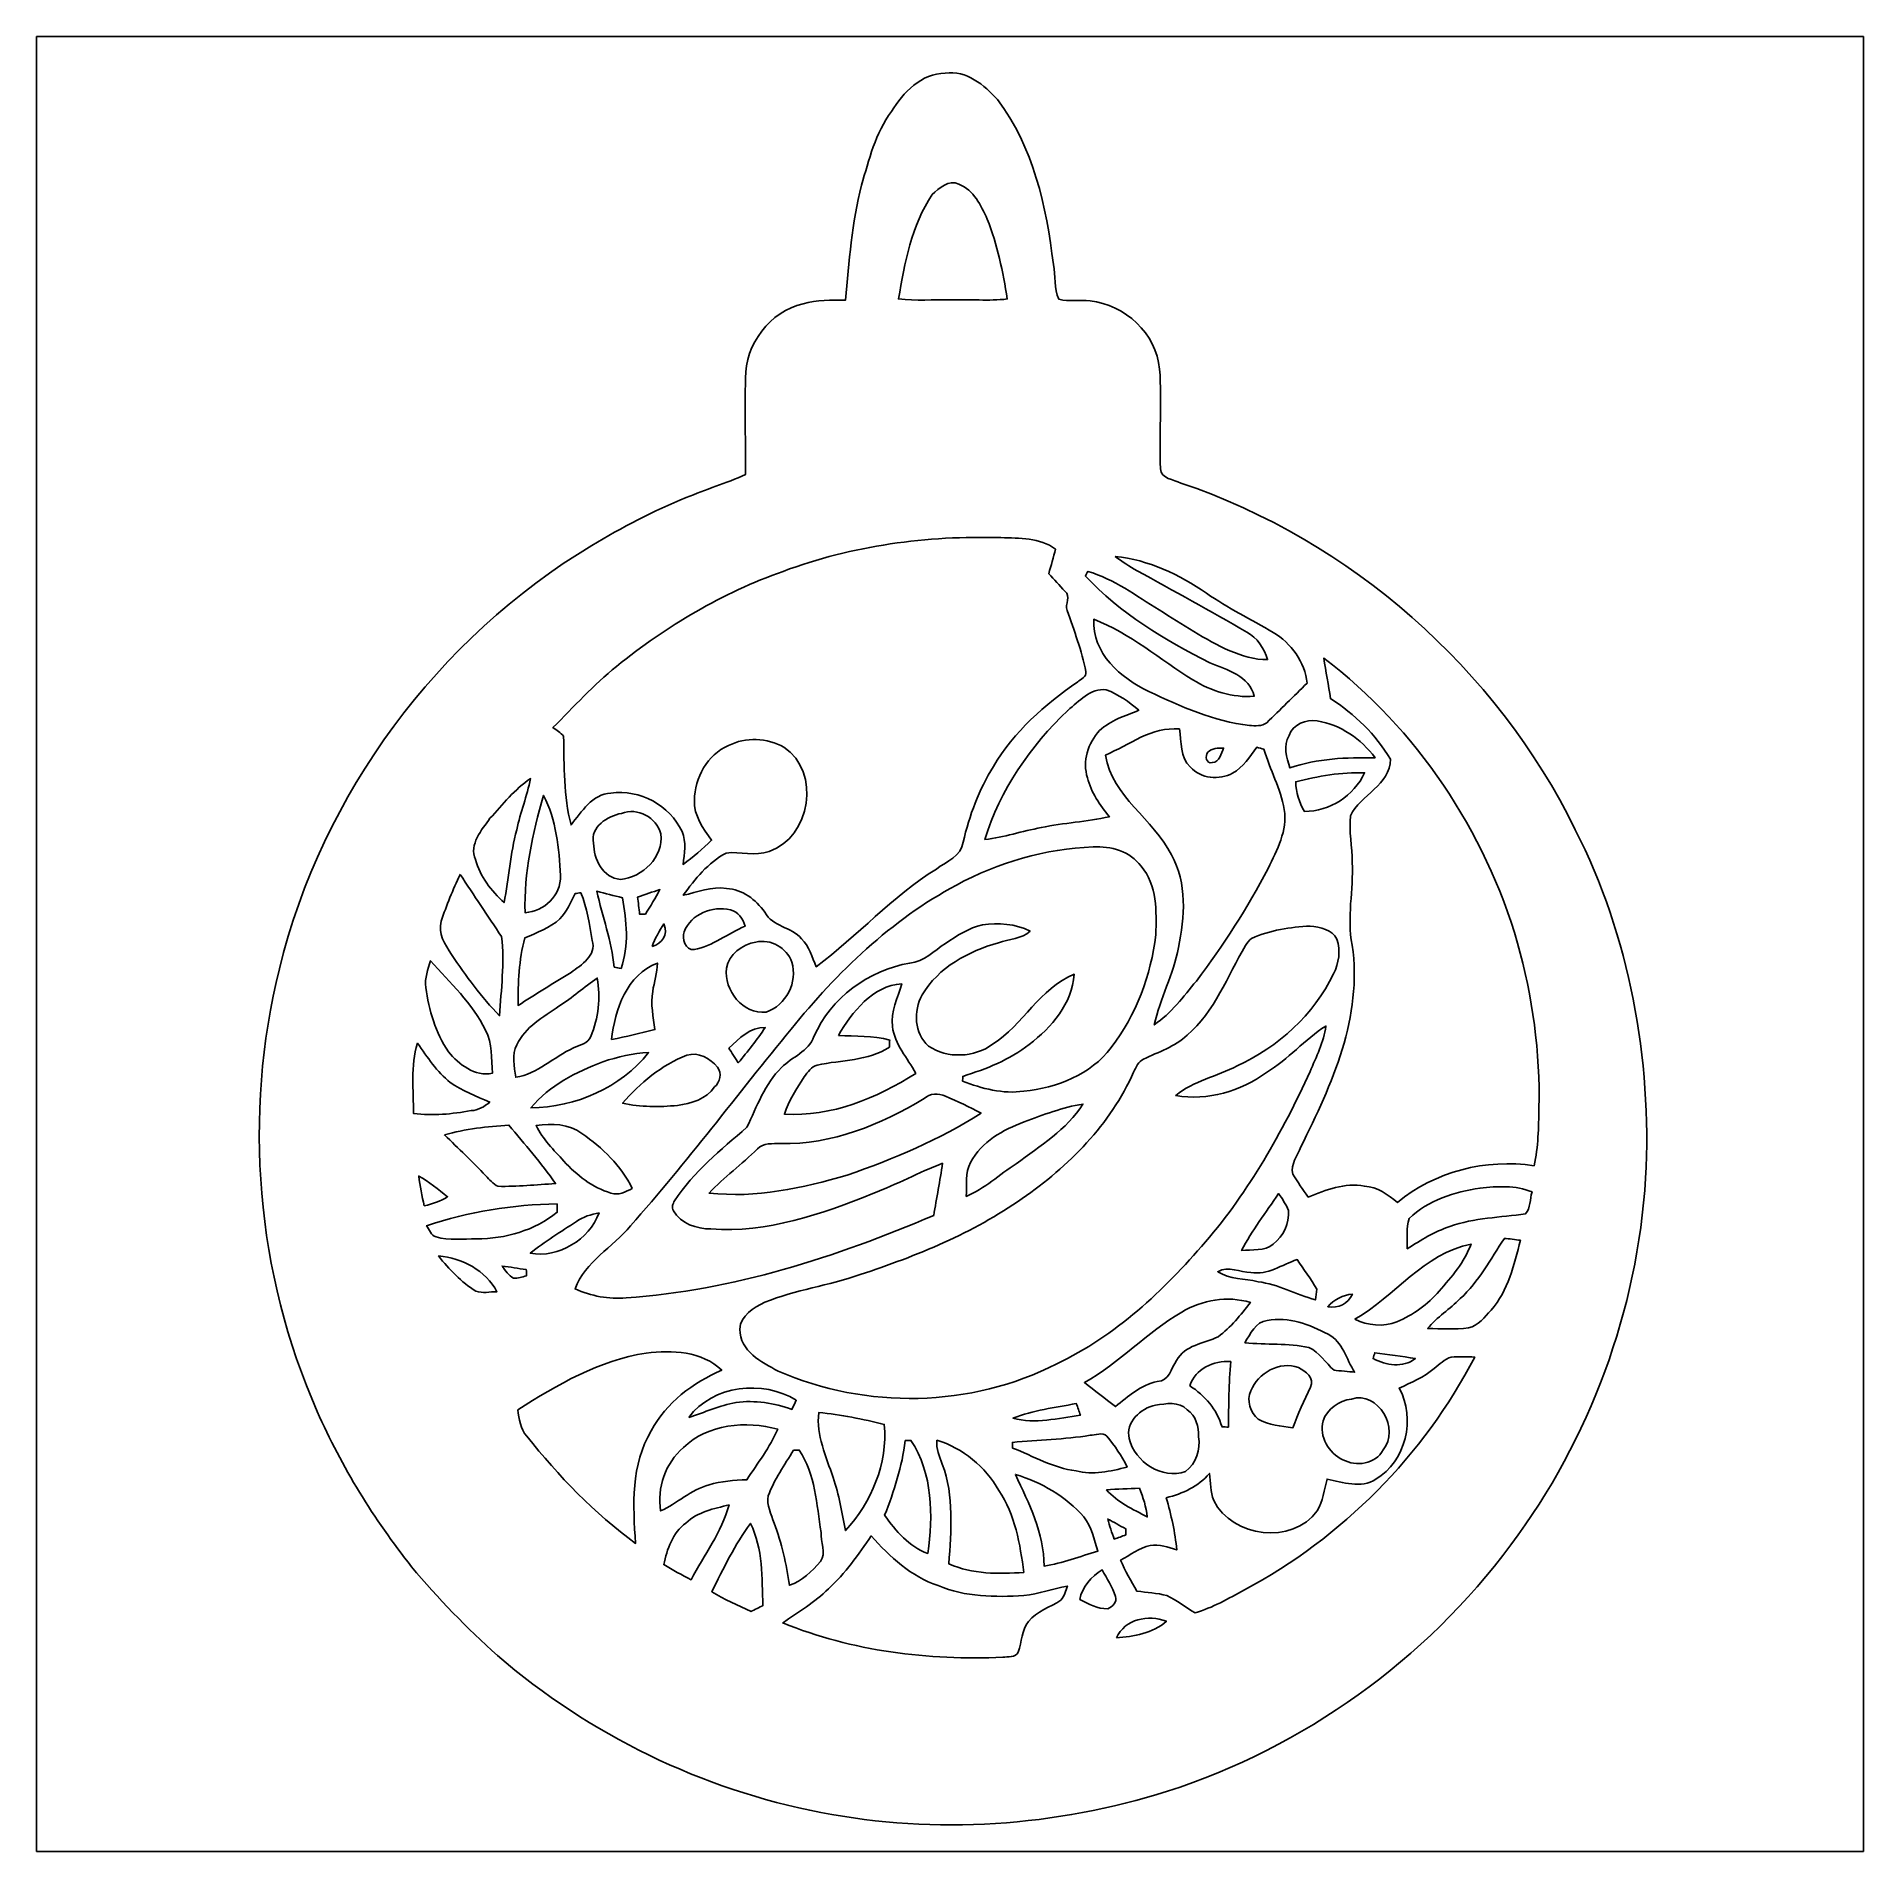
# Model space of a CAD drawing. Header units: centimetres. Extents: x -16.8 to 16.8, y -16.7 to 16.7.
import ezdxf

# ---------------------------------------------------------------- set-up
doc = ezdxf.new("R2010")
doc.units = ezdxf.units.CM
doc.header["$MEASUREMENT"] = 0
doc.layers.add('Layer 1', color=7, linetype='Continuous')

msp = doc.modelspace()

# ---------------------------------------------------------------- linework, layer by layer
at = {"layer": 'Layer 1', "color": 7}
for points, knots in [([(-16.77458, 16.66875), (-16.77458, 16.66875), (16.77458, 16.66875), (16.77458, 16.66875), (16.77458, 16.66875), (16.77458, 16.66875), (16.77458, -16.66875), (16.77458, -16.66875), (16.77458, -16.66875), (16.77458, -16.66875), (-16.77458, -16.66875), (-16.77458, -16.66875), (-16.77458, -16.66875), (-16.77458, -16.66875), (-16.77458, 16.66875), (-16.77458, 16.66875), (-16.77458, 16.66875), (-16.77458, 16.66875), (-16.77458, 16.66875), (-16.77458, 16.66875)], [0, 0, 0, 0, 0.16666667, 0.16666667, 0.16666667, 0.16666667, 0.33333333, 0.33333333, 0.33333333, 0.33333333, 0.5, 0.5, 0.5, 0.5, 0.66666667, 0.66666667, 0.66666667, 0.66666667, 1, 1, 1, 1]), ([(-1.07491, 15.29256), (-1.36737, 14.89287), (-1.4919, 14.40603), (-1.62243, 13.93684), (-1.62243, 13.93684), (-1.80516, 13.24786), (-1.85279, 12.53349), (-1.91629, 11.82617), (-1.91629, 11.82617), (-2.17734, 11.82088), (-2.44475, 11.84204), (-2.69699, 11.75985), (-2.69699, 11.75985), (-3.308, 11.61944), (-3.76343, 11.01408), (-3.75461, 10.39072), (-3.75461, 10.39072), (-3.76978, 9.80087), (-3.75285, 9.21103), (-3.75603, 8.62118), (-3.75603, 8.62118), (-4.11409, 8.46561), (-4.48698, 8.34778), (-4.84787, 8.19891), (-4.84787, 8.19891), (-5.44901, 7.9562), (-6.02298, 7.6514), (-6.57895, 7.31979), (-6.57895, 7.31979), (-9.41141, 5.61587), (-11.5316, 2.75978), (-12.31371, -0.45438), (-12.31371, -0.45438), (-12.98399, -3.14043), (-12.74057, -6.05402), (-11.61909, -8.58661), (-11.61909, -8.58661), (-11.1693, -9.6079), (-10.5791, -10.56499), (-9.8873, -11.43988), (-9.8873, -11.43988), (-9.40223, -12.02126), (-8.87236, -12.56489), (-8.30898, -13.07077), (-8.30898, -13.07077), (-6.62234, -14.52104), (-4.55754, -15.53669), (-2.36996, -15.95085), (-2.36996, -15.95085), (-0.26247, -16.36959), (1.94627, -16.20696), (3.99203, -15.5635), (3.99203, -15.5635), (6.49499, -14.75528), (8.73407, -13.15261), (10.29829, -11.03736), (10.29829, -11.03736), (11.75597, -9.09708), (12.62168, -6.72289), (12.77479, -4.30248), (12.77479, -4.30248), (12.89085, -2.10644), (12.47881, 0.13159), (11.48292, 2.09903), (11.48292, 2.09903), (10.03018, 5.06307), (7.36494, 7.40728), (4.23898, 8.46772), (4.23898, 8.46772), (4.11127, 8.53052), (3.87526, 8.54392), (3.86574, 8.73054), (3.86574, 8.73054), (3.83681, 9.3405), (3.89467, 9.95221), (3.84916, 10.56146), (3.84916, 10.56146), (3.78672, 11.20987), (3.21451, 11.74997), (2.57246, 11.811), (2.57246, 11.811), (2.38266, 11.84063), (2.18581, 11.79019), (1.9999, 11.84169), (1.9999, 11.84169), (1.90571, 12.03784), (1.94169, 12.27349), (1.89794, 12.48198), (1.89794, 12.48198), (1.76847, 13.54208), (1.53564, 14.64627), (0.86995, 15.50987), (0.86995, 15.50987), (0.63218, 15.7794), (0.29704, 16.05245), (-0.08714, 15.99636), (-0.08714, 15.99636), (-0.52458, 15.99353), (-0.86184, 15.63899), (-1.07491, 15.29256)], [0, 0, 0, 0, 0.03846154, 0.03846154, 0.03846154, 0.03846154, 0.07692308, 0.07692308, 0.07692308, 0.07692308, 0.11538462, 0.11538462, 0.11538462, 0.11538462, 0.15384615, 0.15384615, 0.15384615, 0.15384615, 0.19230769, 0.19230769, 0.19230769, 0.19230769, 0.23076923, 0.23076923, 0.23076923, 0.23076923, 0.26923077, 0.26923077, 0.26923077, 0.26923077, 0.30769231, 0.30769231, 0.30769231, 0.30769231, 0.34615385, 0.34615385, 0.34615385, 0.34615385, 0.38461538, 0.38461538, 0.38461538, 0.38461538, 0.42307692, 0.42307692, 0.42307692, 0.42307692, 0.46153846, 0.46153846, 0.46153846, 0.46153846, 0.5, 0.5, 0.5, 0.5, 0.53846154, 0.53846154, 0.53846154, 0.53846154, 0.57692308, 0.57692308, 0.57692308, 0.57692308, 0.61538462, 0.61538462, 0.61538462, 0.61538462, 0.65384615, 0.65384615, 0.65384615, 0.65384615, 0.69230769, 0.69230769, 0.69230769, 0.69230769, 0.73076923, 0.73076923, 0.73076923, 0.73076923, 0.76923077, 0.76923077, 0.76923077, 0.76923077, 0.80769231, 0.80769231, 0.80769231, 0.80769231, 0.84615385, 0.84615385, 0.84615385, 0.84615385, 0.88461538, 0.88461538, 0.88461538, 0.88461538, 0.92307692, 0.92307692, 0.92307692, 0.92307692, 1, 1, 1, 1]), ([(-0.32491, 13.76645), (-0.20355, 13.88357), (-0.01834, 14.0462), (0.16298, 13.95871), (0.16298, 13.95871), (0.43568, 13.84159), (0.57221, 13.56995), (0.68333, 13.31383), (0.68333, 13.31383), (0.86889, 12.84358), (0.97367, 12.34546), (1.05269, 11.84769), (1.05269, 11.84769), (0.70944, 11.80782), (0.36195, 11.84381), (0.01764, 11.83217), (0.01764, 11.83217), (-0.30339, 11.84099), (-0.62618, 11.80994), (-0.9458, 11.84839), (-0.9458, 11.84839), (-0.82444, 12.50879), (-0.71438, 13.20165), (-0.32491, 13.76645)], [0, 0, 0, 0, 0.14285714, 0.14285714, 0.14285714, 0.14285714, 0.28571429, 0.28571429, 0.28571429, 0.28571429, 0.42857143, 0.42857143, 0.42857143, 0.42857143, 0.57142857, 0.57142857, 0.57142857, 0.57142857, 0.71428571, 0.71428571, 0.71428571, 0.71428571, 1, 1, 1, 1]), ([(-3.06599, 6.84459), (-1.79176, 7.31908), (-0.42051, 7.50605), (0.93521, 7.46372), (0.93521, 7.46372), (1.27459, 7.45137), (1.64994, 7.46513), (1.93675, 7.25523), (1.93675, 7.25523), (1.90006, 7.10318), (1.85596, 6.95254), (1.81434, 6.80156), (1.81434, 6.80156), (1.91276, 6.69502), (2.0133, 6.58989), (2.10679, 6.47806), (2.10679, 6.47806), (2.23238, 6.3881), (2.10573, 6.24381), (2.14877, 6.12775), (2.14877, 6.12775), (2.27859, 5.75769), (2.42182, 5.38903), (2.49414, 5.00239), (2.49414, 5.00239), (2.51919, 4.90926), (2.39607, 4.86128), (2.34668, 4.81647), (2.34668, 4.81647), (1.74202, 4.39879), (1.17157, 3.90066), (0.79657, 3.26037), (0.79657, 3.26037), (0.53058, 2.83528), (0.35666, 2.35903), (0.24095, 1.8729), (0.24095, 1.8729), (0.21272, 1.61008), (-0.06985, 1.51377), (-0.25083, 1.3776), (-0.25083, 1.3776), (-1.05728, 0.86854), (-1.70004, 0.15346), (-2.45639, -0.41875), (-2.45639, -0.41875), (-2.53259, -0.24059), (-2.58445, -0.04374), (-2.72591, 0.09666), (-2.72591, 0.09666), (-2.91077, 0.31468), (-3.25861, 0.31926), (-3.40184, 0.58279), (-3.40184, 0.58279), (-3.56411, 0.81527), (-3.81106, 1.00753), (-4.10457, 1.01741), (-4.10457, 1.01741), (-4.37762, 1.06927), (-4.63621, 0.9465), (-4.89938, 0.895), (-4.89938, 0.895), (-4.68313, 1.19204), (-4.44288, 1.49472), (-4.11339, 1.67111), (-4.11339, 1.67111), (-3.85198, 1.70286), (-3.58069, 1.60867), (-3.32176, 1.69862), (-3.32176, 1.69862), (-2.56046, 1.96039), (-2.36149, 3.16124), (-3.05118, 3.61597), (-3.05118, 3.61597), (-3.35703, 3.78495), (-3.75426, 3.80824), (-4.06788, 3.6449), (-4.06788, 3.6449), (-4.45911, 3.47945), (-4.68348, 3.04941), (-4.69371, 2.63878), (-4.69371, 2.63878), (-4.70394, 2.3562), (-4.53425, 2.12407), (-4.37903, 1.90676), (-4.37903, 1.90676), (-4.54096, 1.74519), (-4.71734, 1.59879), (-4.90008, 1.46121), (-4.90008, 1.46121), (-4.87786, 1.66194), (-4.83799, 1.87043), (-4.92125, 2.06446), (-4.92125, 2.06446), (-5.14421, 2.55235), (-5.69666, 2.84233), (-6.22723, 2.77107), (-6.22723, 2.77107), (-6.57013, 2.75237), (-6.76557, 2.42746), (-6.9596, 2.18722), (-6.9596, 2.18722), (-7.10036, 2.71851), (-7.08272, 3.27131), (-7.09648, 3.81529), (-7.09648, 3.81529), (-7.14516, 3.88585), (-7.22595, 3.9243), (-7.29227, 3.9751), (-7.29227, 3.9751), (-6.90845, 4.35645), (-6.54579, 4.76109), (-6.12211, 5.0994), (-6.12211, 5.0994), (-5.20876, 5.84271), (-4.17689, 6.44913), (-3.06599, 6.84459)], [0, 0, 0, 0, 0.03333333, 0.03333333, 0.03333333, 0.03333333, 0.06666667, 0.06666667, 0.06666667, 0.06666667, 0.1, 0.1, 0.1, 0.1, 0.13333333, 0.13333333, 0.13333333, 0.13333333, 0.16666667, 0.16666667, 0.16666667, 0.16666667, 0.2, 0.2, 0.2, 0.2, 0.23333333, 0.23333333, 0.23333333, 0.23333333, 0.26666667, 0.26666667, 0.26666667, 0.26666667, 0.3, 0.3, 0.3, 0.3, 0.33333333, 0.33333333, 0.33333333, 0.33333333, 0.36666667, 0.36666667, 0.36666667, 0.36666667, 0.4, 0.4, 0.4, 0.4, 0.43333333, 0.43333333, 0.43333333, 0.43333333, 0.46666667, 0.46666667, 0.46666667, 0.46666667, 0.5, 0.5, 0.5, 0.5, 0.53333333, 0.53333333, 0.53333333, 0.53333333, 0.56666667, 0.56666667, 0.56666667, 0.56666667, 0.6, 0.6, 0.6, 0.6, 0.63333333, 0.63333333, 0.63333333, 0.63333333, 0.66666667, 0.66666667, 0.66666667, 0.66666667, 0.7, 0.7, 0.7, 0.7, 0.73333333, 0.73333333, 0.73333333, 0.73333333, 0.76666667, 0.76666667, 0.76666667, 0.76666667, 0.8, 0.8, 0.8, 0.8, 0.83333333, 0.83333333, 0.83333333, 0.83333333, 0.86666667, 0.86666667, 0.86666667, 0.86666667, 0.9, 0.9, 0.9, 0.9, 0.93333333, 0.93333333, 0.93333333, 0.93333333, 1, 1, 1, 1]), ([(3.03565, 7.1187), (3.64173, 7.05802), (4.21534, 6.78497), (4.71135, 6.44137), (4.71135, 6.44137), (5.10293, 6.17467), (5.52626, 5.96018), (5.93619, 5.72347), (5.93619, 5.72347), (6.26816, 5.5245), (6.51439, 5.17948), (6.55849, 4.79072), (6.55849, 4.79072), (6.31014, 4.54907), (6.06354, 4.3053), (5.81589, 4.06329), (5.81589, 4.06329), (5.72594, 3.99415), (5.60352, 4.00932), (5.49698, 4.01214), (5.49698, 4.01214), (4.84364, 4.0894), (4.23968, 4.3628), (3.6509, 4.64044), (3.6509, 4.64044), (3.13549, 4.88174), (2.60667, 5.34353), (2.63948, 5.96547), (2.63948, 5.96547), (3.31011, 5.70759), (3.85586, 5.22252), (4.46158, 4.84999), (4.46158, 4.84999), (4.79848, 4.64608), (5.1883, 4.52014), (5.58588, 4.54978), (5.58588, 4.54978), (5.49945, 4.92619), (5.08952, 5.03449), (4.77449, 5.16573), (4.77449, 5.16573), (3.93982, 5.58059), (3.12949, 6.07378), (2.48603, 6.75746), (2.48603, 6.75746), (2.49731, 6.77898), (2.5206, 6.82166), (2.53224, 6.84283), (2.53224, 6.84283), (3.01413, 6.70313), (3.41806, 6.39233), (3.8414, 6.13551), (3.8414, 6.13551), (4.26755, 5.87551), (4.6803, 5.588), (5.13856, 5.38551), (5.13856, 5.38551), (5.36011, 5.29978), (5.59117, 5.21194), (5.83318, 5.22429), (5.83318, 5.22429), (5.76792, 5.4296), (5.64374, 5.62645), (5.4483, 5.72841), (5.4483, 5.72841), (4.78578, 6.11858), (4.10845, 6.483), (3.43676, 6.85659), (3.43676, 6.85659), (3.2953, 6.93173), (3.16512, 7.02592), (3.03565, 7.1187)], [0, 0, 0, 0, 0.05263158, 0.05263158, 0.05263158, 0.05263158, 0.10526316, 0.10526316, 0.10526316, 0.10526316, 0.15789474, 0.15789474, 0.15789474, 0.15789474, 0.21052632, 0.21052632, 0.21052632, 0.21052632, 0.26315789, 0.26315789, 0.26315789, 0.26315789, 0.31578947, 0.31578947, 0.31578947, 0.31578947, 0.36842105, 0.36842105, 0.36842105, 0.36842105, 0.42105263, 0.42105263, 0.42105263, 0.42105263, 0.47368421, 0.47368421, 0.47368421, 0.47368421, 0.52631579, 0.52631579, 0.52631579, 0.52631579, 0.57894737, 0.57894737, 0.57894737, 0.57894737, 0.63157895, 0.63157895, 0.63157895, 0.63157895, 0.68421053, 0.68421053, 0.68421053, 0.68421053, 0.73684211, 0.73684211, 0.73684211, 0.73684211, 0.78947368, 0.78947368, 0.78947368, 0.78947368, 0.84210526, 0.84210526, 0.84210526, 0.84210526, 0.89473684, 0.89473684, 0.89473684, 0.89473684, 1, 1, 1, 1]), ([(6.86541, 5.25321), (8.57321, 3.95076), (9.82416, 2.0768), (10.42317, 0.01764), (10.42317, 0.01764), (10.7001, -0.96732), (10.83698, -1.99284), (10.81617, -3.0166), (10.81617, -3.0166), (10.80594, -3.36832), (10.80699, -3.7271), (10.72621, -4.07211), (10.72621, -4.07211), (9.84179, -3.94264), (8.90764, -4.17336), (8.21655, -4.74804), (8.21655, -4.74804), (8.04051, -4.60481), (7.84789, -4.45629), (7.60977, -4.44853), (7.60977, -4.44853), (7.25135, -4.37515), (6.90245, -4.51873), (6.57754, -4.64996), (6.57754, -4.64996), (6.48264, -4.50815), (6.3814, -4.37092), (6.29356, -4.22522), (6.29356, -4.22522), (6.25299, -4.04248), (6.3754, -3.88691), (6.44243, -3.7278), (6.44243, -3.7278), (7.01463, -2.58163), (7.57908, -1.33315), (7.38611, -0.0187), (7.38611, -0.0187), (7.28239, 0.48542), (7.41398, 0.99272), (7.38576, 1.49966), (7.38576, 1.49966), (7.39069, 1.78576), (7.32261, 2.07045), (7.35365, 2.35514), (7.35365, 2.35514), (7.53463, 2.74249), (8.09096, 2.91924), (8.08672, 3.39337), (8.08672, 3.39337), (7.82002, 3.85057), (7.43056, 4.2231), (6.98712, 4.50744), (6.98712, 4.50744), (6.95396, 4.75756), (6.90033, 5.0038), (6.86541, 5.25321)], [0, 0, 0, 0, 0.06666667, 0.06666667, 0.06666667, 0.06666667, 0.13333333, 0.13333333, 0.13333333, 0.13333333, 0.2, 0.2, 0.2, 0.2, 0.26666667, 0.26666667, 0.26666667, 0.26666667, 0.33333333, 0.33333333, 0.33333333, 0.33333333, 0.4, 0.4, 0.4, 0.4, 0.46666667, 0.46666667, 0.46666667, 0.46666667, 0.53333333, 0.53333333, 0.53333333, 0.53333333, 0.6, 0.6, 0.6, 0.6, 0.66666667, 0.66666667, 0.66666667, 0.66666667, 0.73333333, 0.73333333, 0.73333333, 0.73333333, 0.8, 0.8, 0.8, 0.8, 0.86666667, 0.86666667, 0.86666667, 0.86666667, 1, 1, 1, 1]), ([(2.16323, 4.29189), (2.37102, 4.45452), (2.57387, 4.70464), (2.86949, 4.66901), (2.86949, 4.66901), (3.08928, 4.5847), (3.28895, 4.44959), (3.46463, 4.2926), (3.46463, 4.2926), (3.21627, 4.18994), (2.9464, 4.10986), (2.74673, 3.92077), (2.74673, 3.92077), (2.53753, 3.69429), (2.42394, 3.3528), (2.52624, 3.05294), (2.52624, 3.05294), (2.59186, 2.78236), (2.75519, 2.55129), (2.92664, 2.33751), (2.92664, 2.33751), (2.51389, 2.24543), (2.0888, 2.22603), (1.67534, 2.13748), (1.67534, 2.13748), (1.32786, 2.07363), (0.99095, 1.9625), (0.63994, 1.91664), (0.63994, 1.91664), (0.90734, 2.83351), (1.48449, 3.63291), (2.16323, 4.29189)], [0, 0, 0, 0, 0.11111111, 0.11111111, 0.11111111, 0.11111111, 0.22222222, 0.22222222, 0.22222222, 0.22222222, 0.33333333, 0.33333333, 0.33333333, 0.33333333, 0.44444444, 0.44444444, 0.44444444, 0.44444444, 0.55555556, 0.55555556, 0.55555556, 0.55555556, 0.66666667, 0.66666667, 0.66666667, 0.66666667, 0.77777778, 0.77777778, 0.77777778, 0.77777778, 1, 1, 1, 1]), ([(6.22617, 3.82799), (6.29744, 4.04142), (6.53556, 4.13244), (6.74441, 4.09716), (6.74441, 4.09716), (7.17021, 4.02943), (7.55403, 3.76626), (7.80662, 3.42159), (7.80662, 3.42159), (7.27992, 3.42512), (6.74511, 3.41277), (6.24346, 3.23286), (6.24346, 3.23286), (6.18419, 3.423), (6.10835, 3.6449), (6.22617, 3.82799)], [0, 0, 0, 0, 0.2, 0.2, 0.2, 0.2, 0.4, 0.4, 0.4, 0.4, 0.6, 0.6, 0.6, 0.6, 1, 1, 1, 1]), ([(2.85327, 3.46604), (3.29106, 3.66395), (3.70628, 3.98745), (4.21322, 3.95146), (4.21322, 3.95146), (4.25415, 3.7151), (4.22099, 3.42971), (4.41466, 3.25085), (4.41466, 3.25085), (4.60269, 3.03459), (4.94559, 3.00637), (5.19077, 3.13655), (5.19077, 3.13655), (5.38656, 3.24556), (5.5058, 3.44135), (5.63598, 3.61562), (5.63598, 3.61562), (5.67866, 3.60292), (5.7217, 3.58951), (5.76474, 3.57576), (5.76474, 3.57576), (5.87269, 3.20252), (6.07377, 2.85785), (6.13622, 2.47191), (6.13622, 2.47191), (6.2043, 2.08033), (6.00216, 1.72685), (5.84271, 1.38748), (5.84271, 1.38748), (5.461, 0.66393), (5.01826, -0.02787), (4.52473, -0.6798), (4.52473, -0.6798), (4.28837, -0.96661), (4.06047, -1.27423), (3.74967, -1.48484), (3.74967, -1.48484), (3.85868, -1.00083), (4.10245, -0.55598), (4.19523, -0.06703), (4.19523, -0.06703), (4.31306, 0.49354), (4.35575, 1.11936), (4.06717, 1.63618), (4.06717, 1.63618), (3.73768, 2.29447), (2.97991, 2.70157), (2.85327, 3.46604)], [0, 0, 0, 0, 0.07692308, 0.07692308, 0.07692308, 0.07692308, 0.15384615, 0.15384615, 0.15384615, 0.15384615, 0.23076923, 0.23076923, 0.23076923, 0.23076923, 0.30769231, 0.30769231, 0.30769231, 0.30769231, 0.38461538, 0.38461538, 0.38461538, 0.38461538, 0.46153846, 0.46153846, 0.46153846, 0.46153846, 0.53846154, 0.53846154, 0.53846154, 0.53846154, 0.61538462, 0.61538462, 0.61538462, 0.61538462, 0.69230769, 0.69230769, 0.69230769, 0.69230769, 0.76923077, 0.76923077, 0.76923077, 0.76923077, 0.84615385, 0.84615385, 0.84615385, 0.84615385, 1, 1, 1, 1]), ([(4.73393, 3.52143), (4.80519, 3.60504), (4.92513, 3.59445), (5.02356, 3.6001), (5.02356, 3.6001), (4.97981, 3.50167), (4.94912, 3.33869), (4.81612, 3.33269), (4.81612, 3.33269), (4.70782, 3.29988), (4.67713, 3.45899), (4.73393, 3.52143)], [0, 0, 0, 0, 0.25, 0.25, 0.25, 0.25, 0.5, 0.5, 0.5, 0.5, 1, 1, 1, 1]), ([(-8.44797, 2.30893), (-8.21443, 2.5654), (-7.99218, 2.84233), (-7.70326, 3.03918), (-7.70326, 3.03918), (-7.76429, 2.71992), (-7.89199, 2.41829), (-7.95479, 2.09903), (-7.95479, 2.09903), (-8.07367, 1.66053), (-8.10225, 1.20579), (-8.18903, 0.76094), (-8.18903, 0.76094), (-8.42433, 0.97543), (-8.62718, 1.24107), (-8.71573, 1.55011), (-8.71573, 1.55011), (-8.83356, 1.83691), (-8.59931, 2.09268), (-8.44797, 2.30893)], [0, 0, 0, 0, 0.16666667, 0.16666667, 0.16666667, 0.16666667, 0.33333333, 0.33333333, 0.33333333, 0.33333333, 0.5, 0.5, 0.5, 0.5, 0.66666667, 0.66666667, 0.66666667, 0.66666667, 1, 1, 1, 1]), ([(6.34894, 2.97956), (6.76134, 3.08645), (7.18679, 3.15489), (7.614, 3.14607), (7.614, 3.14607), (7.4168, 2.7178), (6.98077, 2.43875), (6.50699, 2.43381), (6.50699, 2.43381), (6.41632, 2.60244), (6.34965, 2.78624), (6.34894, 2.97956)], [0, 0, 0, 0, 0.25, 0.25, 0.25, 0.25, 0.5, 0.5, 0.5, 0.5, 1, 1, 1, 1]), ([(-7.46725, 2.72874), (-7.22559, 2.28424), (-7.18009, 1.75401), (-7.15186, 1.25659), (-7.15186, 1.25659), (-7.14022, 0.88724), (-7.45137, 0.59866), (-7.80344, 0.57538), (-7.80344, 0.57538), (-7.82673, 1.30916), (-7.66128, 2.02706), (-7.46725, 2.72874)], [0, 0, 0, 0, 0.25, 0.25, 0.25, 0.25, 0.5, 0.5, 0.5, 0.5, 1, 1, 1, 1]), ([(-6.03532, 2.39959), (-5.73158, 2.51425), (-5.39221, 2.32869), (-5.31248, 2.02212), (-5.31248, 2.02212), (-5.25145, 1.59985), (-5.65044, 1.22202), (-6.05084, 1.1871), (-6.05084, 1.1871), (-6.37258, 1.21391), (-6.54932, 1.55893), (-6.54368, 1.85349), (-6.54368, 1.85349), (-6.61247, 2.15865), (-6.28474, 2.34597), (-6.03532, 2.39959)], [0, 0, 0, 0, 0.2, 0.2, 0.2, 0.2, 0.4, 0.4, 0.4, 0.4, 0.6, 0.6, 0.6, 0.6, 1, 1, 1, 1]), ([(0.11677, 1.08162), (0.88794, 1.49789), (1.75048, 1.75189), (2.62819, 1.78223), (2.62819, 1.78223), (2.95169, 1.80481), (3.31117, 1.70004), (3.50873, 1.42804), (3.50873, 1.42804), (3.80506, 1.08867), (3.79307, 0.5909), (3.78037, 0.16969), (3.78037, 0.16969), (3.689, -0.57291), (3.42018, -1.30563), (2.96016, -1.90077), (2.96016, -1.90077), (2.58692, -2.40101), (1.96109, -2.64125), (1.35714, -2.70369), (1.35714, -2.70369), (0.97261, -2.75943), (0.58737, -2.65677), (0.23107, -2.51778), (0.23107, -2.51778), (0.23213, -2.49626), (0.23424, -2.45357), (0.2353, -2.43205), (0.2353, -2.43205), (0.66569, -2.29094), (1.09784, -2.13007), (1.45591, -1.84362), (1.45591, -1.84362), (1.86443, -1.5307), (2.24472, -1.09326), (2.28141, -0.55704), (2.28141, -0.55704), (1.64853, -0.81245), (1.34197, -1.48308), (0.78352, -1.8415), (0.78352, -1.8415), (0.44803, -2.08668), (-0.04833, -2.11102), (-0.39511, -1.87501), (-0.39511, -1.87501), (-0.65652, -1.64112), (-0.67769, -1.22978), (-0.51012, -0.93663), (-0.51012, -0.93663), (-0.21555, -0.42757), (0.33902, -0.13335), (0.88935, 0.02223), (0.88935, 0.02223), (1.08197, 0.08961), (1.31445, 0.09102), (1.47108, 0.23707), (1.47108, 0.23707), (1.20086, 0.37006), (0.88971, 0.39617), (0.59443, 0.35419), (0.59443, 0.35419), (0.34608, 0.29422), (0.12559, 0.15311), (-0.08326, 0.01129), (-0.08326, 0.01129), (-0.2921, -0.12312), (-0.47449, -0.32703), (-0.73836, -0.34925), (-0.73836, -0.34925), (-1.49472, -0.48472), (-2.19181, -0.98601), (-2.49767, -1.69968), (-2.49767, -1.69968), (-2.59433, -1.9752), (-2.90336, -2.07292), (-3.09245, -2.27048), (-3.09245, -2.27048), (-3.40395, -2.56752), (-3.54648, -2.98909), (-3.72851, -3.36726), (-3.72851, -3.36726), (-4.20793, -3.77719), (-4.70676, -4.18324), (-5.05742, -4.71629), (-5.05742, -4.71629), (-5.09164, -4.7692), (-5.11351, -4.84046), (-5.07683, -4.89867), (-5.07683, -4.89867), (-4.94383, -5.13821), (-4.65173, -5.2324), (-4.39173, -5.23487), (-4.39173, -5.23487), (-3.35809, -5.31072), (-2.35938, -4.96429), (-1.4157, -4.58329), (-1.4157, -4.58329), (-0.98178, -4.41643), (-0.5715, -4.19523), (-0.13794, -4.02837), (-0.13794, -4.02837), (-0.18133, -4.34904), (-0.24589, -4.66654), (-0.2981, -4.98616), (-0.2981, -4.98616), (-2.09726, -5.74816), (-3.98463, -6.36905), (-5.94536, -6.50028), (-5.94536, -6.50028), (-6.26604, -6.52745), (-6.59165, -6.46889), (-6.88375, -6.33483), (-6.88375, -6.33483), (-6.70137, -5.82577), (-6.19019, -5.57742), (-5.8674, -5.1749), (-5.8674, -5.1749), (-4.8327, -4.01391), (-3.90525, -2.76366), (-2.91747, -1.56386), (-2.91747, -1.56386), (-2.07045, -0.51717), (-1.07844, 0.44238), (0.11677, 1.08162)], [0, 0, 0, 0, 0.03125, 0.03125, 0.03125, 0.03125, 0.0625, 0.0625, 0.0625, 0.0625, 0.09375, 0.09375, 0.09375, 0.09375, 0.125, 0.125, 0.125, 0.125, 0.15625, 0.15625, 0.15625, 0.15625, 0.1875, 0.1875, 0.1875, 0.1875, 0.21875, 0.21875, 0.21875, 0.21875, 0.25, 0.25, 0.25, 0.25, 0.28125, 0.28125, 0.28125, 0.28125, 0.3125, 0.3125, 0.3125, 0.3125, 0.34375, 0.34375, 0.34375, 0.34375, 0.375, 0.375, 0.375, 0.375, 0.40625, 0.40625, 0.40625, 0.40625, 0.4375, 0.4375, 0.4375, 0.4375, 0.46875, 0.46875, 0.46875, 0.46875, 0.5, 0.5, 0.5, 0.5, 0.53125, 0.53125, 0.53125, 0.53125, 0.5625, 0.5625, 0.5625, 0.5625, 0.59375, 0.59375, 0.59375, 0.59375, 0.625, 0.625, 0.625, 0.625, 0.65625, 0.65625, 0.65625, 0.65625, 0.6875, 0.6875, 0.6875, 0.6875, 0.71875, 0.71875, 0.71875, 0.71875, 0.75, 0.75, 0.75, 0.75, 0.78125, 0.78125, 0.78125, 0.78125, 0.8125, 0.8125, 0.8125, 0.8125, 0.84375, 0.84375, 0.84375, 0.84375, 0.875, 0.875, 0.875, 0.875, 0.90625, 0.90625, 0.90625, 0.90625, 0.9375, 0.9375, 0.9375, 0.9375, 1, 1, 1, 1]), ([(-8.99689, 1.27847), (-8.74219, 0.89817), (-8.49136, 0.51506), (-8.23489, 0.13582), (-8.23489, 0.13582), (-8.17668, -0.34713), (-8.24336, -0.83432), (-8.27229, -1.31727), (-8.27229, -1.31727), (-8.60778, -0.97755), (-8.88471, -0.58526), (-9.15529, -0.19332), (-9.15529, -0.19332), (-9.27276, -0.01446), (-9.40647, 0.19085), (-9.34156, 0.41663), (-9.34156, 0.41663), (-9.25054, 0.71261), (-9.12424, 0.99695), (-8.99689, 1.27847)], [0, 0, 0, 0, 0.16666667, 0.16666667, 0.16666667, 0.16666667, 0.33333333, 0.33333333, 0.33333333, 0.33333333, 0.5, 0.5, 0.5, 0.5, 0.66666667, 0.66666667, 0.66666667, 0.66666667, 1, 1, 1, 1]), ([(-6.8834, 0.92498), (-6.85729, 0.92886), (-6.80544, 0.93698), (-6.77933, 0.94121), (-6.77933, 0.94121), (-6.66256, 0.66181), (-6.62305, 0.35913), (-6.56978, 0.06315), (-6.56978, 0.06315), (-6.48899, -0.20955), (-6.77016, -0.38629), (-6.95678, -0.52141), (-6.95678, -0.52141), (-7.28592, -0.71755), (-7.6073, -0.92675), (-7.93256, -1.12854), (-7.93256, -1.12854), (-7.93327, -0.71296), (-7.91457, -0.29386), (-7.80979, 0.11042), (-7.80979, 0.11042), (-7.58613, 0.20814), (-7.34836, 0.29492), (-7.16315, 0.46002), (-7.16315, 0.46002), (-7.04074, 0.59478), (-6.96666, 0.76482), (-6.8834, 0.92498)], [0, 0, 0, 0, 0.125, 0.125, 0.125, 0.125, 0.25, 0.25, 0.25, 0.25, 0.375, 0.375, 0.375, 0.375, 0.5, 0.5, 0.5, 0.5, 0.625, 0.625, 0.625, 0.625, 0.75, 0.75, 0.75, 0.75, 1, 1, 1, 1]), ([(-6.48406, 0.97049), (-6.32848, 0.92639), (-6.17255, 0.88512), (-6.01451, 0.8509), (-6.01451, 0.8509), (-5.94078, 0.42192), (-5.88857, -0.03034), (-6.04167, -0.44838), (-6.04167, -0.44838), (-6.0833, -0.44027), (-6.12458, -0.43215), (-6.1662, -0.42439), (-6.1662, -0.42439), (-6.21312, 0.05256), (-6.38422, 0.50412), (-6.48406, 0.97049)], [0, 0, 0, 0, 0.2, 0.2, 0.2, 0.2, 0.4, 0.4, 0.4, 0.4, 0.6, 0.6, 0.6, 0.6, 1, 1, 1, 1]), ([(-5.73581, 0.86325), (-5.59964, 0.90946), (-5.46312, 0.95497), (-5.32624, 0.99977), (-5.32624, 0.99977), (-5.40456, 0.84349), (-5.50228, 0.69815), (-5.594, 0.54892), (-5.594, 0.54892), (-5.62046, 0.54857), (-5.67337, 0.54716), (-5.69983, 0.54681), (-5.69983, 0.54681), (-5.71218, 0.65229), (-5.72453, 0.75812), (-5.73581, 0.86325)], [0, 0, 0, 0, 0.2, 0.2, 0.2, 0.2, 0.4, 0.4, 0.4, 0.4, 0.6, 0.6, 0.6, 0.6, 1, 1, 1, 1]), ([(-4.8835, 0.22578), (-4.75509, 0.55139), (-4.36104, 0.70767), (-4.03331, 0.62794), (-4.03331, 0.62794), (-3.88832, 0.59619), (-3.80189, 0.46108), (-3.76273, 0.32667), (-3.76273, 0.32667), (-4.07564, 0.1905), (-4.35751, -0.03528), (-4.69724, -0.1016), (-4.69724, -0.1016), (-4.86445, -0.12735), (-4.9209, 0.10336), (-4.8835, 0.22578)], [0, 0, 0, 0, 0.2, 0.2, 0.2, 0.2, 0.4, 0.4, 0.4, 0.4, 0.6, 0.6, 0.6, 0.6, 1, 1, 1, 1]), ([(-5.46841, -0.04374), (-5.41937, 0.10442), (-5.33859, 0.23848), (-5.25321, 0.36759), (-5.25321, 0.36759), (-5.16608, 0.16404), (-5.29026, 0.00988), (-5.46841, -0.04374)], [0, 0, 0, 0, 0.33333333, 0.33333333, 0.33333333, 0.33333333, 1, 1, 1, 1]), ([(-3.56553, 0.03563), (-3.29565, 0.09913), (-2.9905, -0.06632), (-2.90759, -0.33373), (-2.90759, -0.33373), (-2.78589, -0.69533), (-3.01625, -1.13242), (-3.37503, -1.24989), (-3.37503, -1.24989), (-3.80365, -1.29999), (-4.15184, -0.84737), (-4.10492, -0.44556), (-4.10492, -0.44556), (-4.06506, -0.1838), (-3.81176, -0.00988), (-3.56553, 0.03563)], [0, 0, 0, 0, 0.2, 0.2, 0.2, 0.2, 0.4, 0.4, 0.4, 0.4, 0.6, 0.6, 0.6, 0.6, 1, 1, 1, 1]), ([(5.53967, 0.10231), (5.87692, 0.25435), (6.24875, 0.30903), (6.61494, 0.3302), (6.61494, 0.3302), (6.78956, 0.3048), (7.0231, 0.26882), (7.10636, 0.08573), (7.10636, 0.08573), (7.17621, -0.121), (7.14269, -0.35736), (7.0418, -0.54857), (7.0418, -0.54857), (6.68126, -1.30281), (6.0258, -1.88948), (5.27367, -2.23979), (5.27367, -2.23979), (4.90361, -2.43205), (4.47322, -2.51495), (4.14443, -2.78306), (4.14443, -2.78306), (4.73639, -2.88749), (5.33471, -2.70404), (5.81413, -2.35832), (5.81413, -2.35832), (6.21383, -2.12196), (6.51051, -1.75013), (6.90386, -1.50707), (6.90386, -1.50707), (6.86082, -1.80234), (6.72712, -2.07292), (6.61106, -2.34386), (6.61106, -2.34386), (6.10447, -3.45969), (5.49099, -4.53602), (4.69406, -5.47158), (4.69406, -5.47158), (3.92183, -6.36658), (3.04094, -7.20372), (1.95897, -7.71031), (1.95897, -7.71031), (0.39017, -8.52064), (-1.54305, -8.54957), (-3.1556, -7.84507), (-3.1556, -7.84507), (-3.46393, -7.68279), (-3.85833, -7.47924), (-3.8608, -7.0739), (-3.8608, -7.0739), (-3.84387, -6.82484), (-3.60504, -6.67879), (-3.40184, -6.58178), (-3.40184, -6.58178), (-2.8381, -6.34965), (-2.22497, -6.27345), (-1.65065, -6.07377), (-1.65065, -6.07377), (-0.61031, -5.72664), (0.42404, -5.31283), (1.32362, -4.67536), (1.32362, -4.67536), (2.18158, -4.08658), (2.94428, -3.31329), (3.37256, -2.35303), (3.37256, -2.35303), (3.41736, -2.26342), (3.45687, -2.15688), (3.55565, -2.11349), (3.55565, -2.11349), (3.82905, -1.98191), (4.12997, -1.88842), (4.35504, -1.67464), (4.35504, -1.67464), (4.86445, -1.23931), (5.0927, -0.58984), (5.42854, -0.02963), (5.42854, -0.02963), (5.45994, 0.01834), (5.4924, 0.06809), (5.53967, 0.10231)], [0, 0, 0, 0, 0.04761905, 0.04761905, 0.04761905, 0.04761905, 0.0952381, 0.0952381, 0.0952381, 0.0952381, 0.14285714, 0.14285714, 0.14285714, 0.14285714, 0.19047619, 0.19047619, 0.19047619, 0.19047619, 0.23809524, 0.23809524, 0.23809524, 0.23809524, 0.28571429, 0.28571429, 0.28571429, 0.28571429, 0.33333333, 0.33333333, 0.33333333, 0.33333333, 0.38095238, 0.38095238, 0.38095238, 0.38095238, 0.42857143, 0.42857143, 0.42857143, 0.42857143, 0.47619048, 0.47619048, 0.47619048, 0.47619048, 0.52380952, 0.52380952, 0.52380952, 0.52380952, 0.57142857, 0.57142857, 0.57142857, 0.57142857, 0.61904762, 0.61904762, 0.61904762, 0.61904762, 0.66666667, 0.66666667, 0.66666667, 0.66666667, 0.71428571, 0.71428571, 0.71428571, 0.71428571, 0.76190476, 0.76190476, 0.76190476, 0.76190476, 0.80952381, 0.80952381, 0.80952381, 0.80952381, 0.85714286, 0.85714286, 0.85714286, 0.85714286, 0.9047619, 0.9047619, 0.9047619, 0.9047619, 1, 1, 1, 1]), ([(-9.53982, -0.30692), (-9.18316, -0.71296), (-8.77182, -1.08903), (-8.52911, -1.58009), (-8.52911, -1.58009), (-8.40352, -1.82457), (-8.42363, -2.10644), (-8.40317, -2.37278), (-8.40317, -2.37278), (-8.72419, -2.4444), (-9.01876, -2.21086), (-9.21138, -1.98014), (-9.21138, -1.98014), (-9.44986, -1.63124), (-9.5691, -1.21285), (-9.6266, -0.79798), (-9.6266, -0.79798), (-9.65235, -0.62971), (-9.58427, -0.46602), (-9.53982, -0.30692)], [0, 0, 0, 0, 0.16666667, 0.16666667, 0.16666667, 0.16666667, 0.33333333, 0.33333333, 0.33333333, 0.33333333, 0.5, 0.5, 0.5, 0.5, 0.66666667, 0.66666667, 0.66666667, 0.66666667, 1, 1, 1, 1]), ([(-7.18044, -1.14406), (-6.93632, -0.98496), (-6.71724, -0.79199), (-6.47771, -0.62618), (-6.47771, -0.62618), (-6.41209, -0.9846), (-6.45689, -1.36137), (-6.59518, -1.69757), (-6.59518, -1.69757), (-6.64986, -1.82951), (-6.8005, -1.85667), (-6.91656, -1.91029), (-6.91656, -1.91029), (-7.27851, -2.07363), (-7.56991, -2.38337), (-7.97525, -2.44863), (-7.97525, -2.44863), (-7.99747, -2.25178), (-8.05709, -2.03482), (-7.95479, -1.85244), (-7.95479, -1.85244), (-7.80521, -1.51871), (-7.46478, -1.34303), (-7.18044, -1.14406)], [0, 0, 0, 0, 0.14285714, 0.14285714, 0.14285714, 0.14285714, 0.28571429, 0.28571429, 0.28571429, 0.28571429, 0.42857143, 0.42857143, 0.42857143, 0.42857143, 0.57142857, 0.57142857, 0.57142857, 0.57142857, 0.71428571, 0.71428571, 0.71428571, 0.71428571, 1, 1, 1, 1]), ([(-6.21489, -1.75683), (-6.15527, -1.20544), (-5.93866, -0.56444), (-5.37245, -0.35031), (-5.37245, -0.35031), (-5.36998, -0.52846), (-5.43666, -0.69779), (-5.45888, -0.87313), (-5.45888, -0.87313), (-5.50263, -1.10631), (-5.44583, -1.34091), (-5.41973, -1.57268), (-5.41973, -1.57268), (-5.68501, -1.63301), (-5.94819, -1.70215), (-6.21489, -1.75683)], [0, 0, 0, 0, 0.2, 0.2, 0.2, 0.2, 0.4, 0.4, 0.4, 0.4, 0.6, 0.6, 0.6, 0.6, 1, 1, 1, 1]), ([(-2.05034, -1.68028), (-1.79952, -1.25236), (-1.42452, -0.76623), (-0.88583, -0.73025), (-0.88583, -0.73025), (-0.95638, -0.98848), (-1.09608, -1.23825), (-1.05763, -1.51447), (-1.05763, -1.51447), (-1.01776, -1.84609), (-0.77893, -2.09232), (-0.62794, -2.37631), (-0.62794, -2.37631), (-1.3462, -2.83104), (-2.17629, -3.17606), (-3.04094, -3.12773), (-3.04094, -3.12773), (-2.96298, -2.87796), (-2.81693, -2.65677), (-2.67723, -2.4384), (-2.67723, -2.4384), (-2.60879, -2.35903), (-2.54741, -2.25072), (-2.4384, -2.22426), (-2.4384, -2.22426), (-1.9939, -2.12443), (-1.50707, -2.15688), (-1.11231, -1.89195), (-1.11231, -1.89195), (-1.11125, -1.8602), (-1.10913, -1.79634), (-1.10772, -1.76459), (-1.10772, -1.76459), (-1.41605, -1.68346), (-1.73496, -1.69474), (-2.05034, -1.68028)], [0, 0, 0, 0, 0.1, 0.1, 0.1, 0.1, 0.2, 0.2, 0.2, 0.2, 0.3, 0.3, 0.3, 0.3, 0.4, 0.4, 0.4, 0.4, 0.5, 0.5, 0.5, 0.5, 0.6, 0.6, 0.6, 0.6, 0.7, 0.7, 0.7, 0.7, 0.8, 0.8, 0.8, 0.8, 1, 1, 1, 1]), ([(-4.05906, -1.91417), (-3.87315, -1.74096), (-3.67101, -1.52047), (-3.39408, -1.53564), (-3.39408, -1.53564), (-3.54048, -1.76459), (-3.71722, -1.97203), (-3.88761, -2.18264), (-3.88761, -2.18264), (-3.93065, -2.11561), (-4.01638, -1.9812), (-4.05906, -1.91417)], [0, 0, 0, 0, 0.25, 0.25, 0.25, 0.25, 0.5, 0.5, 0.5, 0.5, 1, 1, 1, 1]), ([(-9.85061, -3.11503), (-9.85308, -2.68534), (-9.90776, -2.24226), (-9.779, -1.82457), (-9.779, -1.82457), (-9.59556, -2.07786), (-9.42411, -2.34633), (-9.17681, -2.54388), (-9.17681, -2.54388), (-8.95421, -2.69804), (-8.70126, -2.79788), (-8.45291, -2.90301), (-8.45291, -2.90301), (-8.54922, -2.98697), (-8.66246, -3.0547), (-8.79546, -3.06035), (-8.79546, -3.06035), (-9.14259, -3.12385), (-9.49854, -3.15912), (-9.85061, -3.11503)], [0, 0, 0, 0, 0.16666667, 0.16666667, 0.16666667, 0.16666667, 0.33333333, 0.33333333, 0.33333333, 0.33333333, 0.5, 0.5, 0.5, 0.5, 0.66666667, 0.66666667, 0.66666667, 0.66666667, 1, 1, 1, 1]), ([(-6.37223, -2.16288), (-6.10129, -2.07363), (-5.82224, -2.00554), (-5.53579, -1.99531), (-5.53579, -1.99531), (-6.04943, -2.64442), (-6.8767, -2.99614), (-7.69514, -3.01237), (-7.69514, -3.01237), (-7.36141, -2.59468), (-6.86223, -2.34879), (-6.37223, -2.16288)], [0, 0, 0, 0, 0.25, 0.25, 0.25, 0.25, 0.5, 0.5, 0.5, 0.5, 1, 1, 1, 1]), ([(-4.83553, -2.04435), (-4.62351, -1.97556), (-4.4002, -2.09762), (-4.27179, -2.26236), (-4.27179, -2.26236), (-4.18077, -2.36926), (-4.22381, -2.53859), (-4.32329, -2.62643), (-4.32329, -2.62643), (-4.47111, -2.85327), (-4.75615, -2.92382), (-5.00486, -2.96651), (-5.00486, -2.96651), (-5.34, -2.99403), (-5.68219, -2.99791), (-6.01204, -2.92523), (-6.01204, -2.92523), (-5.6956, -2.55305), (-5.29131, -2.22285), (-4.83553, -2.04435)], [0, 0, 0, 0, 0.16666667, 0.16666667, 0.16666667, 0.16666667, 0.33333333, 0.33333333, 0.33333333, 0.33333333, 0.5, 0.5, 0.5, 0.5, 0.66666667, 0.66666667, 0.66666667, 0.66666667, 1, 1, 1, 1]), ([(-0.4759, -2.83916), (-0.36724, -2.73756), (-0.21273, -2.74214), (-0.08467, -2.79576), (-0.08467, -2.79576), (0.13864, -2.88854), (0.35631, -2.99473), (0.56974, -3.10727), (0.56974, -3.10727), (-0.19368, -3.59551), (-1.03681, -3.94758), (-1.88948, -4.24744), (-1.88948, -4.24744), (-2.70969, -4.48451), (-3.56588, -4.6736), (-4.42383, -4.57376), (-4.42383, -4.57376), (-4.14549, -4.28519), (-3.82446, -4.04283), (-3.53695, -3.76414), (-3.53695, -3.76414), (-3.42618, -3.64631), (-3.2572, -3.66959), (-3.10938, -3.66677), (-3.10938, -3.66677), (-2.16853, -3.69041), (-1.26929, -3.31646), (-0.4759, -2.83916)], [0, 0, 0, 0, 0.125, 0.125, 0.125, 0.125, 0.25, 0.25, 0.25, 0.25, 0.375, 0.375, 0.375, 0.375, 0.5, 0.5, 0.5, 0.5, 0.625, 0.625, 0.625, 0.625, 0.75, 0.75, 0.75, 0.75, 1, 1, 1, 1]), ([(1.36349, -3.26778), (1.71379, -3.13514), (2.06834, -2.99932), (2.44016, -2.94111), (2.44016, -2.94111), (2.14348, -3.41313), (1.65065, -3.70805), (1.21779, -4.03895), (1.21779, -4.03895), (0.90734, -4.23122), (0.63747, -4.49651), (0.29704, -4.63762), (0.29704, -4.63762), (0.31433, -4.43018), (0.27093, -4.20123), (0.37888, -4.01144), (0.37888, -4.01144), (0.57785, -3.62973), (0.97508, -3.41313), (1.36349, -3.26778)], [0, 0, 0, 0, 0.16666667, 0.16666667, 0.16666667, 0.16666667, 0.33333333, 0.33333333, 0.33333333, 0.33333333, 0.5, 0.5, 0.5, 0.5, 0.66666667, 0.66666667, 0.66666667, 0.66666667, 1, 1, 1, 1]), ([(-9.28299, -3.50802), (-8.89953, -3.39337), (-8.49912, -3.35315), (-8.10119, -3.32705), (-8.10119, -3.32705), (-7.80768, -3.67841), (-7.50464, -4.02414), (-7.24359, -4.4009), (-7.24359, -4.4009), (-7.59601, -4.42136), (-7.94879, -4.45841), (-8.30192, -4.451), (-8.30192, -4.451), (-8.39258, -4.40831), (-8.45573, -4.32576), (-8.52593, -4.25732), (-8.52593, -4.25732), (-8.769, -3.99838), (-9.02653, -3.7532), (-9.28299, -3.50802)], [0, 0, 0, 0, 0.16666667, 0.16666667, 0.16666667, 0.16666667, 0.33333333, 0.33333333, 0.33333333, 0.33333333, 0.5, 0.5, 0.5, 0.5, 0.66666667, 0.66666667, 0.66666667, 0.66666667, 1, 1, 1, 1]), ([(-7.59989, -3.33481), (-7.31449, -3.29212), (-6.99946, -3.30129), (-6.75922, -3.48051), (-6.75922, -3.48051), (-6.38457, -3.74227), (-6.03532, -4.07176), (-5.83706, -4.49016), (-5.83706, -4.49016), (-5.9563, -4.55189), (-6.09, -4.62527), (-6.22759, -4.57482), (-6.22759, -4.57482), (-6.56731, -4.47463), (-6.85694, -4.24709), (-7.09189, -3.98709), (-7.09189, -3.98709), (-7.27569, -3.78284), (-7.48242, -3.5874), (-7.59989, -3.33481)], [0, 0, 0, 0, 0.16666667, 0.16666667, 0.16666667, 0.16666667, 0.33333333, 0.33333333, 0.33333333, 0.33333333, 0.5, 0.5, 0.5, 0.5, 0.66666667, 0.66666667, 0.66666667, 0.66666667, 1, 1, 1, 1]), ([(-9.75678, -4.26191), (-9.56416, -4.36527), (-9.39976, -4.51026), (-9.22655, -4.6422), (-9.22655, -4.6422), (-9.35426, -4.72969), (-9.50489, -4.77273), (-9.65341, -4.80871), (-9.65341, -4.80871), (-9.69786, -4.62844), (-9.73455, -4.44606), (-9.75678, -4.26191)], [0, 0, 0, 0, 0.25, 0.25, 0.25, 0.25, 0.5, 0.5, 0.5, 0.5, 1, 1, 1, 1]), ([(6.03426, -4.5847), (6.10235, -4.68277), (6.16973, -4.78226), (6.21594, -4.89338), (6.21594, -4.89338), (6.23323, -5.13186), (6.12175, -5.3654), (5.93654, -5.51321), (5.93654, -5.51321), (5.77497, -5.6515), (5.54567, -5.60317), (5.35305, -5.63245), (5.35305, -5.63245), (5.54249, -5.25992), (5.80496, -4.93254), (6.03426, -4.5847)], [0, 0, 0, 0, 0.2, 0.2, 0.2, 0.2, 0.4, 0.4, 0.4, 0.4, 0.6, 0.6, 0.6, 0.6, 1, 1, 1, 1]), ([(9.73349, -4.48239), (10.04958, -4.4517), (10.38825, -4.42736), (10.68811, -4.55507), (10.68811, -4.55507), (10.6486, -4.6863), (10.6613, -4.85211), (10.57134, -4.95582), (10.57134, -4.95582), (10.10814, -5.02567), (9.62448, -5.02567), (9.17857, -5.19042), (9.17857, -5.19042), (8.89635, -5.28002), (8.64764, -5.44336), (8.39752, -5.59647), (8.39752, -5.59647), (8.39929, -5.41302), (8.376, -5.21899), (8.43033, -5.04261), (8.43033, -5.04261), (8.78134, -4.70747), (9.26289, -4.5533), (9.73349, -4.48239)], [0, 0, 0, 0, 0.14285714, 0.14285714, 0.14285714, 0.14285714, 0.28571429, 0.28571429, 0.28571429, 0.28571429, 0.42857143, 0.42857143, 0.42857143, 0.42857143, 0.57142857, 0.57142857, 0.57142857, 0.57142857, 0.71428571, 0.71428571, 0.71428571, 0.71428571, 1, 1, 1, 1]), ([(-9.61178, -5.17384), (-8.84061, -4.91737), (-8.02675, -4.78614), (-7.21431, -4.7752), (-7.21431, -4.7752), (-7.21395, -4.82529), (-7.21325, -4.87609), (-7.21219, -4.92654), (-7.21219, -4.92654), (-7.62811, -5.26486), (-8.16504, -5.41373), (-8.69491, -5.41761), (-8.69491, -5.41761), (-8.94151, -5.40949), (-9.19868, -5.45571), (-9.43822, -5.38162), (-9.43822, -5.38162), (-9.53347, -5.35481), (-9.56345, -5.24792), (-9.61178, -5.17384)], [0, 0, 0, 0, 0.16666667, 0.16666667, 0.16666667, 0.16666667, 0.33333333, 0.33333333, 0.33333333, 0.33333333, 0.5, 0.5, 0.5, 0.5, 0.66666667, 0.66666667, 0.66666667, 0.66666667, 1, 1, 1, 1]), ([(-6.86047, -5.0987), (-6.73806, -5.00803), (-6.59059, -4.96782), (-6.44313, -4.94101), (-6.44313, -4.94101), (-6.63258, -5.43031), (-7.18044, -5.7725), (-7.70925, -5.68043), (-7.70925, -5.68043), (-7.44008, -5.4677), (-7.14904, -5.28391), (-6.86047, -5.0987)], [0, 0, 0, 0, 0.25, 0.25, 0.25, 0.25, 0.5, 0.5, 0.5, 0.5, 1, 1, 1, 1]), ([(7.43514, -6.89116), (8.17104, -6.47241), (8.70267, -5.68431), (9.56804, -5.51145), (9.56804, -5.51145), (9.44845, -5.84165), (9.21279, -6.11364), (8.9849, -6.37469), (8.9849, -6.37469), (8.77535, -6.62234), (8.50441, -6.8132), (8.20667, -6.93984), (8.20667, -6.93984), (7.95761, -7.03439), (7.67009, -7.01499), (7.43514, -6.89116)], [0, 0, 0, 0, 0.2, 0.2, 0.2, 0.2, 0.4, 0.4, 0.4, 0.4, 0.6, 0.6, 0.6, 0.6, 1, 1, 1, 1]), ([(10.18011, -5.40738), (10.27254, -5.41338), (10.37872, -5.43031), (10.47468, -5.4416), (10.47468, -5.4416), (10.35685, -5.89068), (10.25454, -6.36729), (9.93493, -6.72394), (9.93493, -6.72394), (9.81781, -6.8513), (9.70315, -7.01851), (9.52041, -7.05062), (9.52041, -7.05062), (9.271, -7.08131), (9.01947, -7.06579), (8.77006, -7.06155), (8.77006, -7.06155), (8.9475, -6.85518), (9.17822, -6.70384), (9.37119, -6.51334), (9.37119, -6.51334), (9.70986, -6.19972), (9.92999, -5.78944), (10.18011, -5.40738)], [0, 0, 0, 0, 0.14285714, 0.14285714, 0.14285714, 0.14285714, 0.28571429, 0.28571429, 0.28571429, 0.28571429, 0.42857143, 0.42857143, 0.42857143, 0.42857143, 0.57142857, 0.57142857, 0.57142857, 0.57142857, 0.71428571, 0.71428571, 0.71428571, 0.71428571, 1, 1, 1, 1]), ([(-9.3913, -5.73088), (-8.9595, -5.76227), (-8.52699, -6.00146), (-8.31956, -6.3881), (-8.31956, -6.3881), (-8.44762, -6.38351), (-8.58379, -6.42373), (-8.70691, -6.37716), (-8.70691, -6.37716), (-8.97396, -6.20889), (-9.19798, -5.97888), (-9.3913, -5.73088)], [0, 0, 0, 0, 0.25, 0.25, 0.25, 0.25, 0.5, 0.5, 0.5, 0.5, 1, 1, 1, 1]), ([(-8.22466, -5.91502), (-8.07649, -5.93478), (-7.92868, -5.95806), (-7.78051, -5.98064), (-7.78051, -5.98064), (-7.77981, -6.00957), (-7.7784, -6.06743), (-7.77769, -6.09635), (-7.77769, -6.09635), (-7.85601, -6.11434), (-7.93433, -6.1408), (-8.01546, -6.1401), (-8.01546, -6.1401), (-8.10613, -6.08789), (-8.16222, -5.99546), (-8.22466, -5.91502)], [0, 0, 0, 0, 0.2, 0.2, 0.2, 0.2, 0.4, 0.4, 0.4, 0.4, 0.6, 0.6, 0.6, 0.6, 1, 1, 1, 1]), ([(5.5245, -6.03215), (5.83389, -6.09036), (6.09565, -5.88716), (6.3754, -5.79755), (6.3754, -5.79755), (6.49287, -5.97994), (6.6294, -6.15103), (6.73382, -6.34189), (6.73382, -6.34189), (6.73594, -6.4075), (6.72006, -6.47136), (6.71089, -6.53627), (6.71089, -6.53627), (6.35564, -6.43431), (6.0265, -6.25299), (5.65644, -6.20254), (5.65644, -6.20254), (5.41091, -6.13939), (5.13539, -6.1655), (4.91807, -6.01874), (4.91807, -6.01874), (5.1121, -5.90973), (5.32271, -6.02791), (5.5245, -6.03215)], [0, 0, 0, 0, 0.14285714, 0.14285714, 0.14285714, 0.14285714, 0.28571429, 0.28571429, 0.28571429, 0.28571429, 0.42857143, 0.42857143, 0.42857143, 0.42857143, 0.57142857, 0.57142857, 0.57142857, 0.57142857, 0.71428571, 0.71428571, 0.71428571, 0.71428571, 1, 1, 1, 1]), ([(4.25521, -6.7624), (4.6295, -6.53909), (5.09376, -6.45583), (5.51533, -6.5846), (5.51533, -6.5846), (5.34317, -6.81461), (5.15373, -7.03897), (4.92478, -7.21431), (4.92478, -7.21431), (4.66654, -7.3346), (4.30812, -7.37059), (4.16137, -7.64963), (4.16137, -7.64963), (4.05941, -7.78969), (4.03013, -8.03522), (3.80612, -8.03522), (3.80612, -8.03522), (3.50555, -8.09907), (3.27272, -8.31109), (3.03883, -8.4963), (3.03883, -8.4963), (2.84551, -8.35201), (2.65359, -8.20596), (2.46768, -8.05321), (2.46768, -8.05321), (3.11785, -7.69761), (3.61456, -7.12964), (4.25521, -6.7624)], [0, 0, 0, 0, 0.125, 0.125, 0.125, 0.125, 0.25, 0.25, 0.25, 0.25, 0.375, 0.375, 0.375, 0.375, 0.5, 0.5, 0.5, 0.5, 0.625, 0.625, 0.625, 0.625, 0.75, 0.75, 0.75, 0.75, 1, 1, 1, 1]), ([(6.93808, -6.66538), (7.05062, -6.52815), (7.21431, -6.45089), (7.38893, -6.42902), (7.38893, -6.42902), (7.31591, -6.61106), (7.12576, -6.69396), (6.93808, -6.66538)], [0, 0, 0, 0, 0.33333333, 0.33333333, 0.33333333, 0.33333333, 1, 1, 1, 1]), ([(5.82507, -6.91515), (6.21841, -6.8386), (6.60224, -6.98994), (6.94372, -7.16844), (6.94372, -7.16844), (7.21536, -7.3025), (7.27498, -7.62952), (7.43056, -7.86518), (7.43056, -7.86518), (7.33601, -7.85636), (7.14692, -7.83837), (7.05238, -7.82955), (7.05238, -7.82955), (6.89716, -7.69514), (6.78603, -7.49582), (6.5913, -7.41468), (6.5913, -7.41468), (6.20712, -7.32402), (5.80707, -7.366), (5.41726, -7.32472), (5.41726, -7.32472), (5.51462, -7.16068), (5.61269, -6.93984), (5.82507, -6.91515)], [0, 0, 0, 0, 0.14285714, 0.14285714, 0.14285714, 0.14285714, 0.28571429, 0.28571429, 0.28571429, 0.28571429, 0.42857143, 0.42857143, 0.42857143, 0.42857143, 0.57142857, 0.57142857, 0.57142857, 0.57142857, 0.71428571, 0.71428571, 0.71428571, 0.71428571, 1, 1, 1, 1]), ([(-5.57706, -7.51522), (-5.10681, -7.45384), (-4.55401, -7.47995), (-4.191, -7.82638), (-4.191, -7.82638), (-4.71981, -8.06203), (-5.213, -8.41904), (-5.48605, -8.94256), (-5.48605, -8.94256), (-5.8607, -9.56204), (-5.8233, -10.31346), (-5.77427, -11.00878), (-5.77427, -11.00878), (-6.53027, -10.45351), (-7.18996, -9.77406), (-7.77205, -9.04099), (-7.77205, -9.04099), (-7.88635, -8.90588), (-7.91175, -8.72525), (-7.93926, -8.55698), (-7.93926, -8.55698), (-7.21184, -8.09872), (-6.44172, -7.64258), (-5.57706, -7.51522)], [0, 0, 0, 0, 0.14285714, 0.14285714, 0.14285714, 0.14285714, 0.28571429, 0.28571429, 0.28571429, 0.28571429, 0.42857143, 0.42857143, 0.42857143, 0.42857143, 0.57142857, 0.57142857, 0.57142857, 0.57142857, 0.71428571, 0.71428571, 0.71428571, 0.71428571, 1, 1, 1, 1]), ([(9.20503, -7.58896), (9.34755, -7.57626), (9.4929, -7.58155), (9.63683, -7.58719), (9.63683, -7.58719), (8.70021, -9.39341), (7.20266, -10.90542), (5.40808, -11.86427), (5.40808, -11.86427), (5.11457, -12.0209), (4.82353, -12.19376), (4.50144, -12.28478), (4.50144, -12.28478), (4.32259, -12.18812), (4.1656, -12.05159), (3.97933, -11.96975), (3.97933, -11.96975), (3.80189, -11.9186), (3.61527, -11.91013), (3.43359, -11.88826), (3.43359, -11.88826), (3.32352, -11.70411), (3.21945, -11.51608), (3.13302, -11.31993), (3.13302, -11.31993), (3.31011, -11.22433), (3.4738, -11.08886), (3.67559, -11.05006), (3.67559, -11.05006), (3.84528, -11.01654), (4.00544, -11.08216), (4.16348, -11.13084), (4.16348, -11.13084), (4.13632, -10.80452), (4.06012, -10.48491), (3.97051, -10.17094), (3.97051, -10.17094), (4.2732, -10.09897), (4.55824, -9.9635), (4.76497, -9.72432), (4.76497, -9.72432), (4.79002, -9.88871), (4.77767, -10.06616), (4.84258, -10.22315), (4.84258, -10.22315), (5.18336, -10.90295), (6.28544, -11.04018), (6.7437, -10.41294), (6.7437, -10.41294), (6.8453, -10.23373), (6.87352, -10.02524), (6.92326, -9.82874), (6.92326, -9.82874), (7.21501, -9.89154), (7.54521, -10.00407), (7.82073, -9.83227), (7.82073, -9.83227), (8.37318, -9.50101), (8.5598, -8.71608), (8.24794, -8.15869), (8.24794, -8.15869), (8.46878, -8.05215), (8.70197, -7.95937), (8.89, -7.79709), (8.89, -7.79709), (8.9916, -7.72478), (9.08085, -7.62212), (9.20503, -7.58896)], [0, 0, 0, 0, 0.05555556, 0.05555556, 0.05555556, 0.05555556, 0.11111111, 0.11111111, 0.11111111, 0.11111111, 0.16666667, 0.16666667, 0.16666667, 0.16666667, 0.22222222, 0.22222222, 0.22222222, 0.22222222, 0.27777778, 0.27777778, 0.27777778, 0.27777778, 0.33333333, 0.33333333, 0.33333333, 0.33333333, 0.38888889, 0.38888889, 0.38888889, 0.38888889, 0.44444444, 0.44444444, 0.44444444, 0.44444444, 0.5, 0.5, 0.5, 0.5, 0.55555556, 0.55555556, 0.55555556, 0.55555556, 0.61111111, 0.61111111, 0.61111111, 0.61111111, 0.66666667, 0.66666667, 0.66666667, 0.66666667, 0.72222222, 0.72222222, 0.72222222, 0.72222222, 0.77777778, 0.77777778, 0.77777778, 0.77777778, 0.83333333, 0.83333333, 0.83333333, 0.83333333, 0.88888889, 0.88888889, 0.88888889, 0.88888889, 1, 1, 1, 1]), ([(4.40372, -8.11565), (4.50532, -7.80027), (4.83976, -7.6514), (5.15514, -7.66939), (5.15514, -7.66939), (5.11881, -8.07014), (5.11845, -8.47161), (5.11281, -8.87342), (5.11281, -8.87342), (5.08353, -8.87236), (5.02497, -8.8706), (4.99569, -8.86954), (4.99569, -8.86954), (4.90114, -8.55239), (4.68242, -8.29134), (4.40372, -8.11565)], [0, 0, 0, 0, 0.2, 0.2, 0.2, 0.2, 0.4, 0.4, 0.4, 0.4, 0.6, 0.6, 0.6, 0.6, 1, 1, 1, 1]), ([(5.52556, -8.20808), (5.65009, -7.87753), (6.06072, -7.65457), (6.39974, -7.78122), (6.39974, -7.78122), (6.53062, -7.83872), (6.69854, -7.98124), (6.62058, -8.13964), (6.62058, -8.13964), (6.49887, -8.38341), (6.38845, -8.63283), (6.2932, -8.88894), (6.2932, -8.88894), (6.08083, -8.85543), (5.85399, -8.83461), (5.66173, -8.7309), (5.66173, -8.7309), (5.52062, -8.60848), (5.43595, -8.38412), (5.52556, -8.20808)], [0, 0, 0, 0, 0.16666667, 0.16666667, 0.16666667, 0.16666667, 0.33333333, 0.33333333, 0.33333333, 0.33333333, 0.5, 0.5, 0.5, 0.5, 0.66666667, 0.66666667, 0.66666667, 0.66666667, 1, 1, 1, 1]), ([(7.79921, -7.50711), (8.04792, -7.54204), (8.29839, -7.56779), (8.54569, -7.61647), (8.54569, -7.61647), (8.31709, -7.79251), (8.00876, -7.741), (7.76887, -7.61506), (7.76887, -7.61506), (7.77663, -7.58825), (7.7918, -7.53428), (7.79921, -7.50711)], [0, 0, 0, 0, 0.25, 0.25, 0.25, 0.25, 0.5, 0.5, 0.5, 0.5, 1, 1, 1, 1]), ([(-4.79813, -8.69562), (-4.35398, -8.10084), (-3.43641, -7.99994), (-2.82258, -8.37988), (-2.82258, -8.37988), (-2.84974, -8.43597), (-2.87726, -8.49277), (-2.90371, -8.54992), (-2.90371, -8.54992), (-3.22968, -8.4261), (-3.58281, -8.37953), (-3.92959, -8.41975), (-3.92959, -8.41975), (-4.22804, -8.48042), (-4.5085, -8.6039), (-4.79813, -8.69562)], [0, 0, 0, 0, 0.2, 0.2, 0.2, 0.2, 0.4, 0.4, 0.4, 0.4, 0.6, 0.6, 0.6, 0.6, 1, 1, 1, 1]), ([(7.37023, -8.35766), (7.87047, -8.20491), (8.27229, -8.91434), (7.95232, -9.29393), (7.95232, -9.29393), (7.81756, -9.55287), (7.45419, -9.6072), (7.21395, -9.47244), (7.21395, -9.47244), (6.95642, -9.3539), (6.77298, -9.04381), (6.852, -8.76088), (6.852, -8.76088), (6.92644, -8.54004), (7.1441, -8.38906), (7.37023, -8.35766)], [0, 0, 0, 0, 0.2, 0.2, 0.2, 0.2, 0.4, 0.4, 0.4, 0.4, 0.6, 0.6, 0.6, 0.6, 1, 1, 1, 1]), ([(-2.41088, -8.60778), (-2.00343, -8.63812), (-1.60267, -8.73019), (-1.20615, -8.82509), (-1.20615, -8.82509), (-1.14229, -9.54405), (-1.44039, -10.25102), (-1.92052, -10.7756), (-1.92052, -10.7756), (-1.98684, -10.44857), (-2.03482, -10.11555), (-2.14771, -9.80052), (-2.14771, -9.80052), (-2.27118, -9.41423), (-2.45992, -9.023), (-2.41088, -8.60778)], [0, 0, 0, 0, 0.2, 0.2, 0.2, 0.2, 0.4, 0.4, 0.4, 0.4, 0.6, 0.6, 0.6, 0.6, 1, 1, 1, 1]), ([(1.15499, -8.71008), (1.52788, -8.56721), (1.92793, -8.51394), (2.31916, -8.44127), (2.31916, -8.44127), (2.34597, -8.51182), (2.37173, -8.58344), (2.39642, -8.6554), (2.39642, -8.6554), (1.9879, -8.71114), (1.56386, -8.82086), (1.15499, -8.71008)], [0, 0, 0, 0, 0.25, 0.25, 0.25, 0.25, 0.5, 0.5, 0.5, 0.5, 1, 1, 1, 1]), ([(3.77296, -8.47055), (3.96628, -8.44479), (4.20299, -8.39258), (4.35504, -8.55627), (4.35504, -8.55627), (4.51838, -8.66211), (4.566, -8.86777), (4.56565, -9.04981), (4.56565, -9.04981), (4.5974, -9.28299), (4.52684, -9.54828), (4.32435, -9.68657), (4.32435, -9.68657), (3.88973, -9.84744), (3.3976, -9.51089), (3.29036, -9.08614), (3.29036, -9.08614), (3.22016, -8.78805), (3.50026, -8.52417), (3.77296, -8.47055)], [0, 0, 0, 0, 0.16666667, 0.16666667, 0.16666667, 0.16666667, 0.33333333, 0.33333333, 0.33333333, 0.33333333, 0.5, 0.5, 0.5, 0.5, 0.66666667, 0.66666667, 0.66666667, 0.66666667, 1, 1, 1, 1]), ([(-4.89585, -9.25054), (-4.44641, -8.81274), (-3.74721, -8.75418), (-3.16406, -8.91117), (-3.16406, -8.91117), (-3.30729, -9.2456), (-3.53272, -9.53629), (-3.73027, -9.83968), (-3.73027, -9.83968), (-3.96452, -9.85167), (-4.19982, -9.86649), (-4.4256, -9.93493), (-4.4256, -9.93493), (-4.7558, -10.02771), (-5.00874, -10.27218), (-5.31495, -10.41471), (-5.31495, -10.41471), (-5.38551, -9.98784), (-5.22393, -9.53382), (-4.89585, -9.25054)], [0, 0, 0, 0, 0.16666667, 0.16666667, 0.16666667, 0.16666667, 0.33333333, 0.33333333, 0.33333333, 0.33333333, 0.5, 0.5, 0.5, 0.5, 0.66666667, 0.66666667, 0.66666667, 0.66666667, 1, 1, 1, 1]), ([(2.57246, -9.02441), (2.66453, -9.023), (2.80035, -8.95844), (2.88114, -9.04099), (2.88114, -9.04099), (3.02507, -9.21526), (3.1556, -9.40364), (3.25226, -9.60896), (3.25226, -9.60896), (2.94781, -9.68269), (2.62608, -9.7596), (2.31493, -9.67881), (2.31493, -9.67881), (1.89759, -9.62448), (1.53388, -9.40823), (1.14864, -9.2583), (1.14864, -9.2583), (1.14794, -9.23255), (1.14723, -9.18104), (1.14688, -9.15529), (1.14688, -9.15529), (1.62172, -9.10802), (2.10079, -9.10167), (2.57246, -9.02441)], [0, 0, 0, 0, 0.14285714, 0.14285714, 0.14285714, 0.14285714, 0.28571429, 0.28571429, 0.28571429, 0.28571429, 0.42857143, 0.42857143, 0.42857143, 0.42857143, 0.57142857, 0.57142857, 0.57142857, 0.57142857, 0.71428571, 0.71428571, 0.71428571, 0.71428571, 1, 1, 1, 1]), ([(-2.87338, -9.29746), (-2.84727, -9.29711), (-2.79506, -9.2964), (-2.76931, -9.29569), (-2.76931, -9.29569), (-2.47438, -9.74196), (-2.44651, -10.29335), (-2.3689, -10.80699), (-2.3689, -10.80699), (-2.37314, -10.97739), (-2.27048, -11.18799), (-2.37808, -11.34463), (-2.37808, -11.34463), (-2.53365, -11.52596), (-2.71992, -11.69635), (-2.94781, -11.77996), (-2.94781, -11.77996), (-3.00496, -11.39049), (-3.0921, -11.00526), (-3.22862, -10.6359), (-3.22862, -10.6359), (-3.28401, -10.47362), (-3.36973, -10.31064), (-3.33904, -10.13425), (-3.33904, -10.13425), (-3.2258, -9.83368), (-3.03742, -9.57086), (-2.87338, -9.29746)], [0, 0, 0, 0, 0.125, 0.125, 0.125, 0.125, 0.25, 0.25, 0.25, 0.25, 0.375, 0.375, 0.375, 0.375, 0.5, 0.5, 0.5, 0.5, 0.625, 0.625, 0.625, 0.625, 0.75, 0.75, 0.75, 0.75, 1, 1, 1, 1]), ([(-0.82127, -9.12178), (-0.79516, -9.12072), (-0.74366, -9.11825), (-0.71755, -9.11684), (-0.71755, -9.11684), (-0.31433, -9.72714), (-0.30798, -10.4969), (-0.40922, -11.1954), (-0.40922, -11.1954), (-0.75036, -11.06876), (-0.9966, -10.7823), (-1.20121, -10.49373), (-1.20121, -10.49373), (-1.02447, -10.0517), (-0.88159, -9.59556), (-0.82127, -9.12178)], [0, 0, 0, 0, 0.2, 0.2, 0.2, 0.2, 0.4, 0.4, 0.4, 0.4, 0.6, 0.6, 0.6, 0.6, 1, 1, 1, 1]), ([(-0.24165, -9.11472), (0.23495, -9.25795), (0.65229, -9.60543), (0.895, -10.03935), (0.895, -10.03935), (1.19556, -10.48103), (1.28799, -11.02219), (1.35572, -11.54218), (1.35572, -11.54218), (0.89288, -11.57393), (0.41134, -11.58028), (-0.0194, -11.38555), (-0.0194, -11.38555), (0.01729, -10.77524), (0.08043, -10.13919), (-0.14252, -9.55534), (-0.14252, -9.55534), (-0.18591, -9.41246), (-0.26, -9.26853), (-0.24165, -9.11472)], [0, 0, 0, 0, 0.16666667, 0.16666667, 0.16666667, 0.16666667, 0.33333333, 0.33333333, 0.33333333, 0.33333333, 0.5, 0.5, 0.5, 0.5, 0.66666667, 0.66666667, 0.66666667, 0.66666667, 1, 1, 1, 1]), ([(1.20086, -9.74266), (1.67534, -9.89118), (2.13219, -10.14201), (2.45674, -10.52477), (2.45674, -10.52477), (2.60597, -10.70328), (2.64901, -10.93893), (2.71709, -11.15554), (2.71709, -11.15554), (2.3876, -11.24585), (2.06763, -11.37497), (1.72826, -11.42612), (1.72826, -11.42612), (1.7272, -10.82111), (1.45168, -10.27642), (1.20086, -9.74266)], [0, 0, 0, 0, 0.2, 0.2, 0.2, 0.2, 0.4, 0.4, 0.4, 0.4, 0.6, 0.6, 0.6, 0.6, 1, 1, 1, 1]), ([(2.87408, -10.02453), (3.07481, -10.0136), (3.27554, -10.00478), (3.47698, -9.99843), (3.47698, -9.99843), (3.5493, -10.166), (3.6008, -10.34133), (3.62373, -10.52301), (3.62373, -10.52301), (3.3588, -10.38331), (3.07199, -10.25631), (2.87408, -10.02453)], [0, 0, 0, 0, 0.25, 0.25, 0.25, 0.25, 0.5, 0.5, 0.5, 0.5, 1, 1, 1, 1]), ([(-4.85034, -10.63696), (-4.63656, -10.42882), (-4.33458, -10.37202), (-4.05553, -10.30287), (-4.05553, -10.30287), (-4.19171, -10.80382), (-4.51697, -11.22292), (-4.7558, -11.6773), (-4.7558, -11.6773), (-4.92654, -11.59193), (-5.09094, -11.49491), (-5.25604, -11.40037), (-5.25604, -11.40037), (-5.19853, -11.11638), (-5.09129, -10.81581), (-4.85034, -10.63696)], [0, 0, 0, 0, 0.2, 0.2, 0.2, 0.2, 0.4, 0.4, 0.4, 0.4, 0.6, 0.6, 0.6, 0.6, 1, 1, 1, 1]), ([(-4.37656, -11.90131), (-4.15819, -11.47198), (-3.95217, -11.03136), (-3.6636, -10.64295), (-3.6636, -10.64295), (-3.42935, -11.10686), (-3.45758, -11.64837), (-3.43535, -12.15249), (-3.43535, -12.15249), (-3.48968, -12.17895), (-3.59869, -12.23186), (-3.65301, -12.25832), (-3.65301, -12.25832), (-3.89678, -12.14508), (-4.14408, -12.03678), (-4.37656, -11.90131)], [0, 0, 0, 0, 0.2, 0.2, 0.2, 0.2, 0.4, 0.4, 0.4, 0.4, 0.6, 0.6, 0.6, 0.6, 1, 1, 1, 1]), ([(2.89807, -10.56252), (3.00708, -10.62108), (3.11714, -10.68141), (3.22651, -10.74208), (3.22651, -10.74208), (3.22721, -10.7696), (3.22897, -10.82463), (3.22968, -10.8525), (3.22968, -10.8525), (3.15842, -10.87931), (3.08751, -10.90612), (3.01625, -10.93223), (3.01625, -10.93223), (2.97145, -10.81052), (2.92982, -10.68776), (2.89807, -10.56252)], [0, 0, 0, 0, 0.2, 0.2, 0.2, 0.2, 0.4, 0.4, 0.4, 0.4, 0.6, 0.6, 0.6, 0.6, 1, 1, 1, 1]), ([(-1.44639, -10.8712), (-1.10843, -11.25714), (-0.71226, -11.61768), (-0.21766, -11.78525), (-0.21766, -11.78525), (0.27869, -11.99691), (0.82762, -11.99868), (1.35714, -11.96904), (1.35714, -11.96904), (1.62877, -11.93553), (1.88807, -11.84346), (2.15653, -11.79301), (2.15653, -11.79301), (2.12196, -11.8805), (2.10291, -11.98069), (2.03764, -12.0523), (2.03764, -12.0523), (1.83938, -12.18283), (1.59597, -12.25691), (1.44039, -12.44494), (1.44039, -12.44494), (1.31022, -12.6051), (1.32186, -12.82206), (1.25201, -13.00656), (1.25201, -13.00656), (1.20721, -13.11099), (1.05339, -13.08982), (0.97049, -13.10146), (0.97049, -13.10146), (-0.39758, -13.16355), (-1.7974, -12.98893), (-3.07023, -12.46999), (-3.07023, -12.46999), (-2.78624, -12.26785), (-2.47968, -12.09287), (-2.23273, -11.8431), (-2.23273, -11.8431), (-1.92052, -11.563), (-1.68346, -11.21375), (-1.44639, -10.8712)], [0, 0, 0, 0, 0.09090909, 0.09090909, 0.09090909, 0.09090909, 0.18181818, 0.18181818, 0.18181818, 0.18181818, 0.27272727, 0.27272727, 0.27272727, 0.27272727, 0.36363636, 0.36363636, 0.36363636, 0.36363636, 0.45454545, 0.45454545, 0.45454545, 0.45454545, 0.54545455, 0.54545455, 0.54545455, 0.54545455, 0.63636364, 0.63636364, 0.63636364, 0.63636364, 0.72727273, 0.72727273, 0.72727273, 0.72727273, 0.81818182, 0.81818182, 0.81818182, 0.81818182, 1, 1, 1, 1]), ([(2.38372, -12.04207), (2.42252, -11.80077), (2.59997, -11.62509), (2.79365, -11.49456), (2.79365, -11.49456), (2.88008, -11.65472), (2.98626, -11.80853), (3.03812, -11.98492), (3.03812, -11.98492), (3.07446, -12.08687), (2.98097, -12.1733), (2.89631, -12.21034), (2.89631, -12.21034), (2.70898, -12.21669), (2.54529, -12.1218), (2.38372, -12.04207)], [0, 0, 0, 0, 0.2, 0.2, 0.2, 0.2, 0.4, 0.4, 0.4, 0.4, 0.6, 0.6, 0.6, 0.6, 1, 1, 1, 1]), ([(3.05506, -12.74727), (3.21627, -12.39202), (3.63714, -12.31653), (3.97298, -12.44071), (3.97298, -12.44071), (3.72533, -12.66119), (3.37467, -12.71834), (3.05506, -12.74727)], [0, 0, 0, 0, 0.33333333, 0.33333333, 0.33333333, 0.33333333, 1, 1, 1, 1])]:
    msp.add_open_spline(points, degree=3, knots=knots, dxfattribs=at)
at = {"layer": 'Layer 1', "color": 8}
for points, knots in [([(-1.07491, 15.29256), (-0.86184, 15.63899), (-0.52458, 15.99353), (-0.08714, 15.99636), (-0.08714, 15.99636), (0.29704, 16.05245), (0.63218, 15.7794), (0.86995, 15.50987), (0.86995, 15.50987), (1.53564, 14.64627), (1.76847, 13.54208), (1.89794, 12.48198), (1.89794, 12.48198), (1.94169, 12.27349), (1.90571, 12.03784), (1.9999, 11.84169), (1.9999, 11.84169), (2.18581, 11.79019), (2.38266, 11.84063), (2.57246, 11.811), (2.57246, 11.811), (3.21451, 11.74997), (3.78672, 11.20987), (3.84916, 10.56146), (3.84916, 10.56146), (3.89467, 9.95221), (3.83681, 9.3405), (3.86574, 8.73054), (3.86574, 8.73054), (3.87526, 8.54392), (4.11127, 8.53052), (4.23898, 8.46772), (4.23898, 8.46772), (7.36494, 7.40728), (10.03018, 5.06307), (11.48292, 2.09903), (11.48292, 2.09903), (12.47881, 0.13159), (12.89085, -2.10644), (12.77479, -4.30248), (12.77479, -4.30248), (12.62168, -6.72289), (11.75597, -9.09708), (10.29829, -11.03736), (10.29829, -11.03736), (8.73407, -13.15261), (6.49499, -14.75528), (3.99203, -15.5635), (3.99203, -15.5635), (1.94627, -16.20696), (-0.26247, -16.36959), (-2.36996, -15.95085), (-2.36996, -15.95085), (-4.55754, -15.53669), (-6.62234, -14.52104), (-8.30898, -13.07077), (-8.30898, -13.07077), (-8.87236, -12.56489), (-9.40223, -12.02126), (-9.8873, -11.43988), (-9.8873, -11.43988), (-10.5791, -10.56499), (-11.1693, -9.6079), (-11.61909, -8.58661), (-11.61909, -8.58661), (-12.74057, -6.05402), (-12.98399, -3.14043), (-12.31371, -0.45438), (-12.31371, -0.45438), (-11.5316, 2.75978), (-9.41141, 5.61587), (-6.57895, 7.31979), (-6.57895, 7.31979), (-6.02298, 7.6514), (-5.44901, 7.9562), (-4.84787, 8.19891), (-4.84787, 8.19891), (-4.48698, 8.34778), (-4.11409, 8.46561), (-3.75603, 8.62118), (-3.75603, 8.62118), (-3.75285, 9.21103), (-3.76978, 9.80087), (-3.75461, 10.39072), (-3.75461, 10.39072), (-3.76343, 11.01408), (-3.308, 11.61944), (-2.69699, 11.75985), (-2.69699, 11.75985), (-2.44475, 11.84204), (-2.17734, 11.82088), (-1.91629, 11.82617), (-1.91629, 11.82617), (-1.85279, 12.53349), (-1.80516, 13.24786), (-1.62243, 13.93684), (-1.62243, 13.93684), (-1.4919, 14.40603), (-1.36737, 14.89287), (-1.07491, 15.29256), (-1.07491, 15.29256), (-1.07491, 15.29256), (-1.07491, 15.29256), (-1.07491, 15.29256)], [0, 0, 0, 0, 0.03703704, 0.03703704, 0.03703704, 0.03703704, 0.07407407, 0.07407407, 0.07407407, 0.07407407, 0.11111111, 0.11111111, 0.11111111, 0.11111111, 0.14814815, 0.14814815, 0.14814815, 0.14814815, 0.18518519, 0.18518519, 0.18518519, 0.18518519, 0.22222222, 0.22222222, 0.22222222, 0.22222222, 0.25925926, 0.25925926, 0.25925926, 0.25925926, 0.2962963, 0.2962963, 0.2962963, 0.2962963, 0.33333333, 0.33333333, 0.33333333, 0.33333333, 0.37037037, 0.37037037, 0.37037037, 0.37037037, 0.40740741, 0.40740741, 0.40740741, 0.40740741, 0.44444444, 0.44444444, 0.44444444, 0.44444444, 0.48148148, 0.48148148, 0.48148148, 0.48148148, 0.51851852, 0.51851852, 0.51851852, 0.51851852, 0.55555556, 0.55555556, 0.55555556, 0.55555556, 0.59259259, 0.59259259, 0.59259259, 0.59259259, 0.62962963, 0.62962963, 0.62962963, 0.62962963, 0.66666667, 0.66666667, 0.66666667, 0.66666667, 0.7037037, 0.7037037, 0.7037037, 0.7037037, 0.74074074, 0.74074074, 0.74074074, 0.74074074, 0.77777778, 0.77777778, 0.77777778, 0.77777778, 0.81481481, 0.81481481, 0.81481481, 0.81481481, 0.85185185, 0.85185185, 0.85185185, 0.85185185, 0.88888889, 0.88888889, 0.88888889, 0.88888889, 0.92592593, 0.92592593, 0.92592593, 0.92592593, 1, 1, 1, 1]), ([(-0.32491, 13.76645), (-0.71438, 13.20165), (-0.82444, 12.50879), (-0.9458, 11.84839), (-0.9458, 11.84839), (-0.62618, 11.80994), (-0.30339, 11.84099), (0.01764, 11.83217), (0.01764, 11.83217), (0.36195, 11.84381), (0.70944, 11.80782), (1.05269, 11.84769), (1.05269, 11.84769), (0.97367, 12.34546), (0.86889, 12.84358), (0.68333, 13.31383), (0.68333, 13.31383), (0.57221, 13.56995), (0.43568, 13.84159), (0.16298, 13.95871), (0.16298, 13.95871), (-0.01834, 14.0462), (-0.20355, 13.88357), (-0.32491, 13.76645), (-0.32491, 13.76645), (-0.32491, 13.76645), (-0.32491, 13.76645), (-0.32491, 13.76645)], [0, 0, 0, 0, 0.125, 0.125, 0.125, 0.125, 0.25, 0.25, 0.25, 0.25, 0.375, 0.375, 0.375, 0.375, 0.5, 0.5, 0.5, 0.5, 0.625, 0.625, 0.625, 0.625, 0.75, 0.75, 0.75, 0.75, 1, 1, 1, 1]), ([(-3.06599, 6.84459), (-4.17689, 6.44913), (-5.20876, 5.84271), (-6.12211, 5.0994), (-6.12211, 5.0994), (-6.54579, 4.76109), (-6.90845, 4.35645), (-7.29227, 3.9751), (-7.29227, 3.9751), (-7.22595, 3.9243), (-7.14516, 3.88585), (-7.09648, 3.81529), (-7.09648, 3.81529), (-7.08272, 3.27131), (-7.10036, 2.71851), (-6.9596, 2.18722), (-6.9596, 2.18722), (-6.76557, 2.42746), (-6.57013, 2.75237), (-6.22723, 2.77107), (-6.22723, 2.77107), (-5.69666, 2.84233), (-5.14421, 2.55235), (-4.92125, 2.06446), (-4.92125, 2.06446), (-4.83799, 1.87043), (-4.87786, 1.66194), (-4.90008, 1.46121), (-4.90008, 1.46121), (-4.71734, 1.59879), (-4.54096, 1.74519), (-4.37903, 1.90676), (-4.37903, 1.90676), (-4.53425, 2.12407), (-4.70394, 2.3562), (-4.69371, 2.63878), (-4.69371, 2.63878), (-4.68348, 3.04941), (-4.45911, 3.47945), (-4.06788, 3.6449), (-4.06788, 3.6449), (-3.75426, 3.80824), (-3.35703, 3.78495), (-3.05118, 3.61597), (-3.05118, 3.61597), (-2.36149, 3.16124), (-2.56046, 1.96039), (-3.32176, 1.69862), (-3.32176, 1.69862), (-3.58069, 1.60867), (-3.85198, 1.70286), (-4.11339, 1.67111), (-4.11339, 1.67111), (-4.44288, 1.49472), (-4.68313, 1.19204), (-4.89938, 0.895), (-4.89938, 0.895), (-4.63621, 0.9465), (-4.37762, 1.06927), (-4.10457, 1.01741), (-4.10457, 1.01741), (-3.81106, 1.00753), (-3.56411, 0.81527), (-3.40184, 0.58279), (-3.40184, 0.58279), (-3.25861, 0.31926), (-2.91077, 0.31468), (-2.72591, 0.09666), (-2.72591, 0.09666), (-2.58445, -0.04374), (-2.53259, -0.24059), (-2.45639, -0.41875), (-2.45639, -0.41875), (-1.70004, 0.15346), (-1.05728, 0.86854), (-0.25083, 1.3776), (-0.25083, 1.3776), (-0.06985, 1.51377), (0.21272, 1.61008), (0.24095, 1.8729), (0.24095, 1.8729), (0.35666, 2.35903), (0.53058, 2.83528), (0.79657, 3.26037), (0.79657, 3.26037), (1.17157, 3.90066), (1.74202, 4.39879), (2.34668, 4.81647), (2.34668, 4.81647), (2.39607, 4.86128), (2.51919, 4.90926), (2.49414, 5.00239), (2.49414, 5.00239), (2.42182, 5.38903), (2.27859, 5.75769), (2.14877, 6.12775), (2.14877, 6.12775), (2.10573, 6.24381), (2.23238, 6.3881), (2.10679, 6.47806), (2.10679, 6.47806), (2.0133, 6.58989), (1.91276, 6.69502), (1.81434, 6.80156), (1.81434, 6.80156), (1.85596, 6.95254), (1.90006, 7.10318), (1.93675, 7.25523), (1.93675, 7.25523), (1.64994, 7.46513), (1.27459, 7.45137), (0.93521, 7.46372), (0.93521, 7.46372), (-0.42051, 7.50605), (-1.79176, 7.31908), (-3.06599, 6.84459), (-3.06599, 6.84459), (-3.06599, 6.84459), (-3.06599, 6.84459), (-3.06599, 6.84459)], [0, 0, 0, 0, 0.03225806, 0.03225806, 0.03225806, 0.03225806, 0.06451613, 0.06451613, 0.06451613, 0.06451613, 0.09677419, 0.09677419, 0.09677419, 0.09677419, 0.12903226, 0.12903226, 0.12903226, 0.12903226, 0.16129032, 0.16129032, 0.16129032, 0.16129032, 0.19354839, 0.19354839, 0.19354839, 0.19354839, 0.22580645, 0.22580645, 0.22580645, 0.22580645, 0.25806452, 0.25806452, 0.25806452, 0.25806452, 0.29032258, 0.29032258, 0.29032258, 0.29032258, 0.32258065, 0.32258065, 0.32258065, 0.32258065, 0.35483871, 0.35483871, 0.35483871, 0.35483871, 0.38709677, 0.38709677, 0.38709677, 0.38709677, 0.41935484, 0.41935484, 0.41935484, 0.41935484, 0.4516129, 0.4516129, 0.4516129, 0.4516129, 0.48387097, 0.48387097, 0.48387097, 0.48387097, 0.51612903, 0.51612903, 0.51612903, 0.51612903, 0.5483871, 0.5483871, 0.5483871, 0.5483871, 0.58064516, 0.58064516, 0.58064516, 0.58064516, 0.61290323, 0.61290323, 0.61290323, 0.61290323, 0.64516129, 0.64516129, 0.64516129, 0.64516129, 0.67741935, 0.67741935, 0.67741935, 0.67741935, 0.70967742, 0.70967742, 0.70967742, 0.70967742, 0.74193548, 0.74193548, 0.74193548, 0.74193548, 0.77419355, 0.77419355, 0.77419355, 0.77419355, 0.80645161, 0.80645161, 0.80645161, 0.80645161, 0.83870968, 0.83870968, 0.83870968, 0.83870968, 0.87096774, 0.87096774, 0.87096774, 0.87096774, 0.90322581, 0.90322581, 0.90322581, 0.90322581, 0.93548387, 0.93548387, 0.93548387, 0.93548387, 1, 1, 1, 1]), ([(3.03565, 7.1187), (3.16512, 7.02592), (3.2953, 6.93173), (3.43676, 6.85659), (3.43676, 6.85659), (4.10845, 6.483), (4.78578, 6.11858), (5.4483, 5.72841), (5.4483, 5.72841), (5.64374, 5.62645), (5.76792, 5.4296), (5.83318, 5.22429), (5.83318, 5.22429), (5.59117, 5.21194), (5.36011, 5.29978), (5.13856, 5.38551), (5.13856, 5.38551), (4.6803, 5.588), (4.26755, 5.87551), (3.8414, 6.13551), (3.8414, 6.13551), (3.41806, 6.39233), (3.01413, 6.70313), (2.53224, 6.84283), (2.53224, 6.84283), (2.5206, 6.82166), (2.49731, 6.77898), (2.48603, 6.75746), (2.48603, 6.75746), (3.12949, 6.07378), (3.93982, 5.58059), (4.77449, 5.16573), (4.77449, 5.16573), (5.08952, 5.03449), (5.49945, 4.92619), (5.58588, 4.54978), (5.58588, 4.54978), (5.1883, 4.52014), (4.79848, 4.64608), (4.46158, 4.84999), (4.46158, 4.84999), (3.85586, 5.22252), (3.31011, 5.70759), (2.63948, 5.96547), (2.63948, 5.96547), (2.60667, 5.34353), (3.13549, 4.88174), (3.6509, 4.64044), (3.6509, 4.64044), (4.23968, 4.3628), (4.84364, 4.0894), (5.49698, 4.01214), (5.49698, 4.01214), (5.60352, 4.00932), (5.72594, 3.99415), (5.81589, 4.06329), (5.81589, 4.06329), (6.06354, 4.3053), (6.31014, 4.54907), (6.55849, 4.79072), (6.55849, 4.79072), (6.51439, 5.17948), (6.26816, 5.5245), (5.93619, 5.72347), (5.93619, 5.72347), (5.52626, 5.96018), (5.10293, 6.17467), (4.71135, 6.44137), (4.71135, 6.44137), (4.21534, 6.78497), (3.64173, 7.05802), (3.03565, 7.1187), (3.03565, 7.1187), (3.03565, 7.1187), (3.03565, 7.1187), (3.03565, 7.1187)], [0, 0, 0, 0, 0.05, 0.05, 0.05, 0.05, 0.1, 0.1, 0.1, 0.1, 0.15, 0.15, 0.15, 0.15, 0.2, 0.2, 0.2, 0.2, 0.25, 0.25, 0.25, 0.25, 0.3, 0.3, 0.3, 0.3, 0.35, 0.35, 0.35, 0.35, 0.4, 0.4, 0.4, 0.4, 0.45, 0.45, 0.45, 0.45, 0.5, 0.5, 0.5, 0.5, 0.55, 0.55, 0.55, 0.55, 0.6, 0.6, 0.6, 0.6, 0.65, 0.65, 0.65, 0.65, 0.7, 0.7, 0.7, 0.7, 0.75, 0.75, 0.75, 0.75, 0.8, 0.8, 0.8, 0.8, 0.85, 0.85, 0.85, 0.85, 0.9, 0.9, 0.9, 0.9, 1, 1, 1, 1]), ([(6.86541, 5.25321), (6.90033, 5.0038), (6.95396, 4.75756), (6.98712, 4.50744), (6.98712, 4.50744), (7.43056, 4.2231), (7.82002, 3.85057), (8.08672, 3.39337), (8.08672, 3.39337), (8.09096, 2.91924), (7.53463, 2.74249), (7.35365, 2.35514), (7.35365, 2.35514), (7.32261, 2.07045), (7.39069, 1.78576), (7.38576, 1.49966), (7.38576, 1.49966), (7.41398, 0.99272), (7.28239, 0.48542), (7.38611, -0.0187), (7.38611, -0.0187), (7.57908, -1.33315), (7.01463, -2.58163), (6.44243, -3.7278), (6.44243, -3.7278), (6.3754, -3.88691), (6.25299, -4.04248), (6.29356, -4.22522), (6.29356, -4.22522), (6.3814, -4.37092), (6.48264, -4.50815), (6.57754, -4.64996), (6.57754, -4.64996), (6.90245, -4.51873), (7.25135, -4.37515), (7.60977, -4.44853), (7.60977, -4.44853), (7.84789, -4.45629), (8.04051, -4.60481), (8.21655, -4.74804), (8.21655, -4.74804), (8.90764, -4.17336), (9.84179, -3.94264), (10.72621, -4.07211), (10.72621, -4.07211), (10.80699, -3.7271), (10.80594, -3.36832), (10.81617, -3.0166), (10.81617, -3.0166), (10.83698, -1.99284), (10.7001, -0.96732), (10.42317, 0.01764), (10.42317, 0.01764), (9.82416, 2.0768), (8.57321, 3.95076), (6.86541, 5.25321), (6.86541, 5.25321), (6.86541, 5.25321), (6.86541, 5.25321), (6.86541, 5.25321)], [0, 0, 0, 0, 0.0625, 0.0625, 0.0625, 0.0625, 0.125, 0.125, 0.125, 0.125, 0.1875, 0.1875, 0.1875, 0.1875, 0.25, 0.25, 0.25, 0.25, 0.3125, 0.3125, 0.3125, 0.3125, 0.375, 0.375, 0.375, 0.375, 0.4375, 0.4375, 0.4375, 0.4375, 0.5, 0.5, 0.5, 0.5, 0.5625, 0.5625, 0.5625, 0.5625, 0.625, 0.625, 0.625, 0.625, 0.6875, 0.6875, 0.6875, 0.6875, 0.75, 0.75, 0.75, 0.75, 0.8125, 0.8125, 0.8125, 0.8125, 0.875, 0.875, 0.875, 0.875, 1, 1, 1, 1]), ([(2.16323, 4.29189), (1.48449, 3.63291), (0.90734, 2.83351), (0.63994, 1.91664), (0.63994, 1.91664), (0.99095, 1.9625), (1.32786, 2.07363), (1.67534, 2.13748), (1.67534, 2.13748), (2.0888, 2.22603), (2.51389, 2.24543), (2.92664, 2.33751), (2.92664, 2.33751), (2.75519, 2.55129), (2.59186, 2.78236), (2.52624, 3.05294), (2.52624, 3.05294), (2.42394, 3.3528), (2.53753, 3.69429), (2.74673, 3.92077), (2.74673, 3.92077), (2.9464, 4.10986), (3.21627, 4.18994), (3.46463, 4.2926), (3.46463, 4.2926), (3.28895, 4.44959), (3.08928, 4.5847), (2.86949, 4.66901), (2.86949, 4.66901), (2.57387, 4.70464), (2.37102, 4.45452), (2.16323, 4.29189), (2.16323, 4.29189), (2.16323, 4.29189), (2.16323, 4.29189), (2.16323, 4.29189)], [0, 0, 0, 0, 0.1, 0.1, 0.1, 0.1, 0.2, 0.2, 0.2, 0.2, 0.3, 0.3, 0.3, 0.3, 0.4, 0.4, 0.4, 0.4, 0.5, 0.5, 0.5, 0.5, 0.6, 0.6, 0.6, 0.6, 0.7, 0.7, 0.7, 0.7, 0.8, 0.8, 0.8, 0.8, 1, 1, 1, 1]), ([(6.22617, 3.82799), (6.10835, 3.6449), (6.18419, 3.423), (6.24346, 3.23286), (6.24346, 3.23286), (6.74511, 3.41277), (7.27992, 3.42512), (7.80662, 3.42159), (7.80662, 3.42159), (7.55403, 3.76626), (7.17021, 4.02943), (6.74441, 4.09716), (6.74441, 4.09716), (6.53556, 4.13244), (6.29744, 4.04142), (6.22617, 3.82799), (6.22617, 3.82799), (6.22617, 3.82799), (6.22617, 3.82799), (6.22617, 3.82799)], [0, 0, 0, 0, 0.16666667, 0.16666667, 0.16666667, 0.16666667, 0.33333333, 0.33333333, 0.33333333, 0.33333333, 0.5, 0.5, 0.5, 0.5, 0.66666667, 0.66666667, 0.66666667, 0.66666667, 1, 1, 1, 1]), ([(2.85327, 3.46604), (2.97991, 2.70157), (3.73768, 2.29447), (4.06717, 1.63618), (4.06717, 1.63618), (4.35575, 1.11936), (4.31306, 0.49354), (4.19523, -0.06703), (4.19523, -0.06703), (4.10245, -0.55598), (3.85868, -1.00083), (3.74967, -1.48484), (3.74967, -1.48484), (4.06047, -1.27423), (4.28837, -0.96661), (4.52473, -0.6798), (4.52473, -0.6798), (5.01826, -0.02787), (5.461, 0.66393), (5.84271, 1.38748), (5.84271, 1.38748), (6.00216, 1.72685), (6.2043, 2.08033), (6.13622, 2.47191), (6.13622, 2.47191), (6.07377, 2.85785), (5.87269, 3.20252), (5.76474, 3.57576), (5.76474, 3.57576), (5.7217, 3.58951), (5.67866, 3.60292), (5.63598, 3.61562), (5.63598, 3.61562), (5.5058, 3.44135), (5.38656, 3.24556), (5.19077, 3.13655), (5.19077, 3.13655), (4.94559, 3.00637), (4.60269, 3.03459), (4.41466, 3.25085), (4.41466, 3.25085), (4.22099, 3.42971), (4.25415, 3.7151), (4.21322, 3.95146), (4.21322, 3.95146), (3.70628, 3.98745), (3.29106, 3.66395), (2.85327, 3.46604), (2.85327, 3.46604), (2.85327, 3.46604), (2.85327, 3.46604), (2.85327, 3.46604)], [0, 0, 0, 0, 0.07142857, 0.07142857, 0.07142857, 0.07142857, 0.14285714, 0.14285714, 0.14285714, 0.14285714, 0.21428571, 0.21428571, 0.21428571, 0.21428571, 0.28571429, 0.28571429, 0.28571429, 0.28571429, 0.35714286, 0.35714286, 0.35714286, 0.35714286, 0.42857143, 0.42857143, 0.42857143, 0.42857143, 0.5, 0.5, 0.5, 0.5, 0.57142857, 0.57142857, 0.57142857, 0.57142857, 0.64285714, 0.64285714, 0.64285714, 0.64285714, 0.71428571, 0.71428571, 0.71428571, 0.71428571, 0.78571429, 0.78571429, 0.78571429, 0.78571429, 0.85714286, 0.85714286, 0.85714286, 0.85714286, 1, 1, 1, 1]), ([(4.73393, 3.52143), (4.67713, 3.45899), (4.70782, 3.29988), (4.81612, 3.33269), (4.81612, 3.33269), (4.94912, 3.33869), (4.97981, 3.50167), (5.02356, 3.6001), (5.02356, 3.6001), (4.92513, 3.59445), (4.80519, 3.60504), (4.73393, 3.52143), (4.73393, 3.52143), (4.73393, 3.52143), (4.73393, 3.52143), (4.73393, 3.52143)], [0, 0, 0, 0, 0.2, 0.2, 0.2, 0.2, 0.4, 0.4, 0.4, 0.4, 0.6, 0.6, 0.6, 0.6, 1, 1, 1, 1]), ([(-8.44797, 2.30893), (-8.59931, 2.09268), (-8.83356, 1.83691), (-8.71573, 1.55011), (-8.71573, 1.55011), (-8.62718, 1.24107), (-8.42433, 0.97543), (-8.18903, 0.76094), (-8.18903, 0.76094), (-8.10225, 1.20579), (-8.07367, 1.66053), (-7.95479, 2.09903), (-7.95479, 2.09903), (-7.89199, 2.41829), (-7.76429, 2.71992), (-7.70326, 3.03918), (-7.70326, 3.03918), (-7.99218, 2.84233), (-8.21443, 2.5654), (-8.44797, 2.30893), (-8.44797, 2.30893), (-8.44797, 2.30893), (-8.44797, 2.30893), (-8.44797, 2.30893)], [0, 0, 0, 0, 0.14285714, 0.14285714, 0.14285714, 0.14285714, 0.28571429, 0.28571429, 0.28571429, 0.28571429, 0.42857143, 0.42857143, 0.42857143, 0.42857143, 0.57142857, 0.57142857, 0.57142857, 0.57142857, 0.71428571, 0.71428571, 0.71428571, 0.71428571, 1, 1, 1, 1]), ([(6.34894, 2.97956), (6.34965, 2.78624), (6.41632, 2.60244), (6.50699, 2.43381), (6.50699, 2.43381), (6.98077, 2.43875), (7.4168, 2.7178), (7.614, 3.14607), (7.614, 3.14607), (7.18679, 3.15489), (6.76134, 3.08645), (6.34894, 2.97956), (6.34894, 2.97956), (6.34894, 2.97956), (6.34894, 2.97956), (6.34894, 2.97956)], [0, 0, 0, 0, 0.2, 0.2, 0.2, 0.2, 0.4, 0.4, 0.4, 0.4, 0.6, 0.6, 0.6, 0.6, 1, 1, 1, 1]), ([(-7.46725, 2.72874), (-7.66128, 2.02706), (-7.82673, 1.30916), (-7.80344, 0.57538), (-7.80344, 0.57538), (-7.45137, 0.59866), (-7.14022, 0.88724), (-7.15186, 1.25659), (-7.15186, 1.25659), (-7.18009, 1.75401), (-7.22559, 2.28424), (-7.46725, 2.72874), (-7.46725, 2.72874), (-7.46725, 2.72874), (-7.46725, 2.72874), (-7.46725, 2.72874)], [0, 0, 0, 0, 0.2, 0.2, 0.2, 0.2, 0.4, 0.4, 0.4, 0.4, 0.6, 0.6, 0.6, 0.6, 1, 1, 1, 1]), ([(-6.03532, 2.39959), (-6.28474, 2.34597), (-6.61247, 2.15865), (-6.54368, 1.85349), (-6.54368, 1.85349), (-6.54932, 1.55893), (-6.37258, 1.21391), (-6.05084, 1.1871), (-6.05084, 1.1871), (-5.65044, 1.22202), (-5.25145, 1.59985), (-5.31248, 2.02212), (-5.31248, 2.02212), (-5.39221, 2.32869), (-5.73158, 2.51425), (-6.03532, 2.39959), (-6.03532, 2.39959), (-6.03532, 2.39959), (-6.03532, 2.39959), (-6.03532, 2.39959)], [0, 0, 0, 0, 0.16666667, 0.16666667, 0.16666667, 0.16666667, 0.33333333, 0.33333333, 0.33333333, 0.33333333, 0.5, 0.5, 0.5, 0.5, 0.66666667, 0.66666667, 0.66666667, 0.66666667, 1, 1, 1, 1]), ([(0.11677, 1.08162), (-1.07844, 0.44238), (-2.07045, -0.51717), (-2.91747, -1.56386), (-2.91747, -1.56386), (-3.90525, -2.76366), (-4.8327, -4.01391), (-5.8674, -5.1749), (-5.8674, -5.1749), (-6.19019, -5.57742), (-6.70137, -5.82577), (-6.88375, -6.33483), (-6.88375, -6.33483), (-6.59165, -6.46889), (-6.26604, -6.52745), (-5.94536, -6.50028), (-5.94536, -6.50028), (-3.98463, -6.36905), (-2.09726, -5.74816), (-0.2981, -4.98616), (-0.2981, -4.98616), (-0.24589, -4.66654), (-0.18133, -4.34904), (-0.13794, -4.02837), (-0.13794, -4.02837), (-0.5715, -4.19523), (-0.98178, -4.41643), (-1.4157, -4.58329), (-1.4157, -4.58329), (-2.35938, -4.96429), (-3.35809, -5.31072), (-4.39173, -5.23487), (-4.39173, -5.23487), (-4.65173, -5.2324), (-4.94383, -5.13821), (-5.07683, -4.89867), (-5.07683, -4.89867), (-5.11351, -4.84046), (-5.09164, -4.7692), (-5.05742, -4.71629), (-5.05742, -4.71629), (-4.70676, -4.18324), (-4.20793, -3.77719), (-3.72851, -3.36726), (-3.72851, -3.36726), (-3.54648, -2.98909), (-3.40395, -2.56752), (-3.09245, -2.27048), (-3.09245, -2.27048), (-2.90336, -2.07292), (-2.59433, -1.9752), (-2.49767, -1.69968), (-2.49767, -1.69968), (-2.19181, -0.98601), (-1.49472, -0.48472), (-0.73836, -0.34925), (-0.73836, -0.34925), (-0.47449, -0.32703), (-0.2921, -0.12312), (-0.08326, 0.01129), (-0.08326, 0.01129), (0.12559, 0.15311), (0.34608, 0.29422), (0.59443, 0.35419), (0.59443, 0.35419), (0.88971, 0.39617), (1.20086, 0.37006), (1.47108, 0.23707), (1.47108, 0.23707), (1.31445, 0.09102), (1.08197, 0.08961), (0.88935, 0.02223), (0.88935, 0.02223), (0.33902, -0.13335), (-0.21555, -0.42757), (-0.51012, -0.93663), (-0.51012, -0.93663), (-0.67769, -1.22978), (-0.65652, -1.64112), (-0.39511, -1.87501), (-0.39511, -1.87501), (-0.04833, -2.11102), (0.44803, -2.08668), (0.78352, -1.8415), (0.78352, -1.8415), (1.34197, -1.48308), (1.64853, -0.81245), (2.28141, -0.55704), (2.28141, -0.55704), (2.24472, -1.09326), (1.86443, -1.5307), (1.45591, -1.84362), (1.45591, -1.84362), (1.09784, -2.13007), (0.66569, -2.29094), (0.2353, -2.43205), (0.2353, -2.43205), (0.23424, -2.45357), (0.23213, -2.49626), (0.23107, -2.51778), (0.23107, -2.51778), (0.58737, -2.65677), (0.97261, -2.75943), (1.35714, -2.70369), (1.35714, -2.70369), (1.96109, -2.64125), (2.58692, -2.40101), (2.96016, -1.90077), (2.96016, -1.90077), (3.42018, -1.30563), (3.689, -0.57291), (3.78037, 0.16969), (3.78037, 0.16969), (3.79307, 0.5909), (3.80506, 1.08867), (3.50873, 1.42804), (3.50873, 1.42804), (3.31117, 1.70004), (2.95169, 1.80481), (2.62819, 1.78223), (2.62819, 1.78223), (1.75048, 1.75189), (0.88794, 1.49789), (0.11677, 1.08162), (0.11677, 1.08162), (0.11677, 1.08162), (0.11677, 1.08162), (0.11677, 1.08162)], [0, 0, 0, 0, 0.03030303, 0.03030303, 0.03030303, 0.03030303, 0.06060606, 0.06060606, 0.06060606, 0.06060606, 0.09090909, 0.09090909, 0.09090909, 0.09090909, 0.12121212, 0.12121212, 0.12121212, 0.12121212, 0.15151515, 0.15151515, 0.15151515, 0.15151515, 0.18181818, 0.18181818, 0.18181818, 0.18181818, 0.21212121, 0.21212121, 0.21212121, 0.21212121, 0.24242424, 0.24242424, 0.24242424, 0.24242424, 0.27272727, 0.27272727, 0.27272727, 0.27272727, 0.3030303, 0.3030303, 0.3030303, 0.3030303, 0.33333333, 0.33333333, 0.33333333, 0.33333333, 0.36363636, 0.36363636, 0.36363636, 0.36363636, 0.39393939, 0.39393939, 0.39393939, 0.39393939, 0.42424242, 0.42424242, 0.42424242, 0.42424242, 0.45454545, 0.45454545, 0.45454545, 0.45454545, 0.48484848, 0.48484848, 0.48484848, 0.48484848, 0.51515152, 0.51515152, 0.51515152, 0.51515152, 0.54545455, 0.54545455, 0.54545455, 0.54545455, 0.57575758, 0.57575758, 0.57575758, 0.57575758, 0.60606061, 0.60606061, 0.60606061, 0.60606061, 0.63636364, 0.63636364, 0.63636364, 0.63636364, 0.66666667, 0.66666667, 0.66666667, 0.66666667, 0.6969697, 0.6969697, 0.6969697, 0.6969697, 0.72727273, 0.72727273, 0.72727273, 0.72727273, 0.75757576, 0.75757576, 0.75757576, 0.75757576, 0.78787879, 0.78787879, 0.78787879, 0.78787879, 0.81818182, 0.81818182, 0.81818182, 0.81818182, 0.84848485, 0.84848485, 0.84848485, 0.84848485, 0.87878788, 0.87878788, 0.87878788, 0.87878788, 0.90909091, 0.90909091, 0.90909091, 0.90909091, 0.93939394, 0.93939394, 0.93939394, 0.93939394, 1, 1, 1, 1]), ([(-8.99689, 1.27847), (-9.12424, 0.99695), (-9.25054, 0.71261), (-9.34156, 0.41663), (-9.34156, 0.41663), (-9.40647, 0.19085), (-9.27276, -0.01446), (-9.15529, -0.19332), (-9.15529, -0.19332), (-8.88471, -0.58526), (-8.60778, -0.97755), (-8.27229, -1.31727), (-8.27229, -1.31727), (-8.24336, -0.83432), (-8.17668, -0.34713), (-8.23489, 0.13582), (-8.23489, 0.13582), (-8.49136, 0.51506), (-8.74219, 0.89817), (-8.99689, 1.27847), (-8.99689, 1.27847), (-8.99689, 1.27847), (-8.99689, 1.27847), (-8.99689, 1.27847)], [0, 0, 0, 0, 0.14285714, 0.14285714, 0.14285714, 0.14285714, 0.28571429, 0.28571429, 0.28571429, 0.28571429, 0.42857143, 0.42857143, 0.42857143, 0.42857143, 0.57142857, 0.57142857, 0.57142857, 0.57142857, 0.71428571, 0.71428571, 0.71428571, 0.71428571, 1, 1, 1, 1]), ([(-6.8834, 0.92498), (-6.96666, 0.76482), (-7.04074, 0.59478), (-7.16315, 0.46002), (-7.16315, 0.46002), (-7.34836, 0.29492), (-7.58613, 0.20814), (-7.80979, 0.11042), (-7.80979, 0.11042), (-7.91457, -0.29386), (-7.93327, -0.71296), (-7.93256, -1.12854), (-7.93256, -1.12854), (-7.6073, -0.92675), (-7.28592, -0.71755), (-6.95678, -0.52141), (-6.95678, -0.52141), (-6.77016, -0.38629), (-6.48899, -0.20955), (-6.56978, 0.06315), (-6.56978, 0.06315), (-6.62305, 0.35913), (-6.66256, 0.66181), (-6.77933, 0.94121), (-6.77933, 0.94121), (-6.80544, 0.93698), (-6.85729, 0.92886), (-6.8834, 0.92498), (-6.8834, 0.92498), (-6.8834, 0.92498), (-6.8834, 0.92498), (-6.8834, 0.92498)], [0, 0, 0, 0, 0.11111111, 0.11111111, 0.11111111, 0.11111111, 0.22222222, 0.22222222, 0.22222222, 0.22222222, 0.33333333, 0.33333333, 0.33333333, 0.33333333, 0.44444444, 0.44444444, 0.44444444, 0.44444444, 0.55555556, 0.55555556, 0.55555556, 0.55555556, 0.66666667, 0.66666667, 0.66666667, 0.66666667, 0.77777778, 0.77777778, 0.77777778, 0.77777778, 1, 1, 1, 1]), ([(-6.48406, 0.97049), (-6.38422, 0.50412), (-6.21312, 0.05256), (-6.1662, -0.42439), (-6.1662, -0.42439), (-6.12458, -0.43215), (-6.0833, -0.44027), (-6.04167, -0.44838), (-6.04167, -0.44838), (-5.88857, -0.03034), (-5.94078, 0.42192), (-6.01451, 0.8509), (-6.01451, 0.8509), (-6.17255, 0.88512), (-6.32848, 0.92639), (-6.48406, 0.97049), (-6.48406, 0.97049), (-6.48406, 0.97049), (-6.48406, 0.97049), (-6.48406, 0.97049)], [0, 0, 0, 0, 0.16666667, 0.16666667, 0.16666667, 0.16666667, 0.33333333, 0.33333333, 0.33333333, 0.33333333, 0.5, 0.5, 0.5, 0.5, 0.66666667, 0.66666667, 0.66666667, 0.66666667, 1, 1, 1, 1]), ([(-5.73581, 0.86325), (-5.72453, 0.75812), (-5.71218, 0.65229), (-5.69983, 0.54681), (-5.69983, 0.54681), (-5.67337, 0.54716), (-5.62046, 0.54857), (-5.594, 0.54892), (-5.594, 0.54892), (-5.50228, 0.69815), (-5.40456, 0.84349), (-5.32624, 0.99977), (-5.32624, 0.99977), (-5.46312, 0.95497), (-5.59964, 0.90946), (-5.73581, 0.86325), (-5.73581, 0.86325), (-5.73581, 0.86325), (-5.73581, 0.86325), (-5.73581, 0.86325)], [0, 0, 0, 0, 0.16666667, 0.16666667, 0.16666667, 0.16666667, 0.33333333, 0.33333333, 0.33333333, 0.33333333, 0.5, 0.5, 0.5, 0.5, 0.66666667, 0.66666667, 0.66666667, 0.66666667, 1, 1, 1, 1]), ([(-4.8835, 0.22578), (-4.9209, 0.10336), (-4.86445, -0.12735), (-4.69724, -0.1016), (-4.69724, -0.1016), (-4.35751, -0.03528), (-4.07564, 0.1905), (-3.76273, 0.32667), (-3.76273, 0.32667), (-3.80189, 0.46108), (-3.88832, 0.59619), (-4.03331, 0.62794), (-4.03331, 0.62794), (-4.36104, 0.70767), (-4.75509, 0.55139), (-4.8835, 0.22578), (-4.8835, 0.22578), (-4.8835, 0.22578), (-4.8835, 0.22578), (-4.8835, 0.22578)], [0, 0, 0, 0, 0.16666667, 0.16666667, 0.16666667, 0.16666667, 0.33333333, 0.33333333, 0.33333333, 0.33333333, 0.5, 0.5, 0.5, 0.5, 0.66666667, 0.66666667, 0.66666667, 0.66666667, 1, 1, 1, 1]), ([(-5.46841, -0.04374), (-5.29026, 0.00988), (-5.16608, 0.16404), (-5.25321, 0.36759), (-5.25321, 0.36759), (-5.33859, 0.23848), (-5.41937, 0.10442), (-5.46841, -0.04374), (-5.46841, -0.04374), (-5.46841, -0.04374), (-5.46841, -0.04374), (-5.46841, -0.04374)], [0, 0, 0, 0, 0.25, 0.25, 0.25, 0.25, 0.5, 0.5, 0.5, 0.5, 1, 1, 1, 1]), ([(-3.56553, 0.03563), (-3.81176, -0.00988), (-4.06506, -0.1838), (-4.10492, -0.44556), (-4.10492, -0.44556), (-4.15184, -0.84737), (-3.80365, -1.29999), (-3.37503, -1.24989), (-3.37503, -1.24989), (-3.01625, -1.13242), (-2.78589, -0.69533), (-2.90759, -0.33373), (-2.90759, -0.33373), (-2.9905, -0.06632), (-3.29565, 0.09913), (-3.56553, 0.03563), (-3.56553, 0.03563), (-3.56553, 0.03563), (-3.56553, 0.03563), (-3.56553, 0.03563)], [0, 0, 0, 0, 0.16666667, 0.16666667, 0.16666667, 0.16666667, 0.33333333, 0.33333333, 0.33333333, 0.33333333, 0.5, 0.5, 0.5, 0.5, 0.66666667, 0.66666667, 0.66666667, 0.66666667, 1, 1, 1, 1]), ([(5.53967, 0.10231), (5.4924, 0.06809), (5.45994, 0.01834), (5.42854, -0.02963), (5.42854, -0.02963), (5.0927, -0.58984), (4.86445, -1.23931), (4.35504, -1.67464), (4.35504, -1.67464), (4.12997, -1.88842), (3.82905, -1.98191), (3.55565, -2.11349), (3.55565, -2.11349), (3.45687, -2.15688), (3.41736, -2.26342), (3.37256, -2.35303), (3.37256, -2.35303), (2.94428, -3.31329), (2.18158, -4.08658), (1.32362, -4.67536), (1.32362, -4.67536), (0.42404, -5.31283), (-0.61031, -5.72664), (-1.65065, -6.07377), (-1.65065, -6.07377), (-2.22497, -6.27345), (-2.8381, -6.34965), (-3.40184, -6.58178), (-3.40184, -6.58178), (-3.60504, -6.67879), (-3.84387, -6.82484), (-3.8608, -7.0739), (-3.8608, -7.0739), (-3.85833, -7.47924), (-3.46393, -7.68279), (-3.1556, -7.84507), (-3.1556, -7.84507), (-1.54305, -8.54957), (0.39017, -8.52064), (1.95897, -7.71031), (1.95897, -7.71031), (3.04094, -7.20372), (3.92183, -6.36658), (4.69406, -5.47158), (4.69406, -5.47158), (5.49099, -4.53602), (6.10447, -3.45969), (6.61106, -2.34386), (6.61106, -2.34386), (6.72712, -2.07292), (6.86082, -1.80234), (6.90386, -1.50707), (6.90386, -1.50707), (6.51051, -1.75013), (6.21383, -2.12196), (5.81413, -2.35832), (5.81413, -2.35832), (5.33471, -2.70404), (4.73639, -2.88749), (4.14443, -2.78306), (4.14443, -2.78306), (4.47322, -2.51495), (4.90361, -2.43205), (5.27367, -2.23979), (5.27367, -2.23979), (6.0258, -1.88948), (6.68126, -1.30281), (7.0418, -0.54857), (7.0418, -0.54857), (7.14269, -0.35736), (7.17621, -0.121), (7.10636, 0.08573), (7.10636, 0.08573), (7.0231, 0.26882), (6.78956, 0.3048), (6.61494, 0.3302), (6.61494, 0.3302), (6.24875, 0.30903), (5.87692, 0.25435), (5.53967, 0.10231), (5.53967, 0.10231), (5.53967, 0.10231), (5.53967, 0.10231), (5.53967, 0.10231)], [0, 0, 0, 0, 0.04545455, 0.04545455, 0.04545455, 0.04545455, 0.09090909, 0.09090909, 0.09090909, 0.09090909, 0.13636364, 0.13636364, 0.13636364, 0.13636364, 0.18181818, 0.18181818, 0.18181818, 0.18181818, 0.22727273, 0.22727273, 0.22727273, 0.22727273, 0.27272727, 0.27272727, 0.27272727, 0.27272727, 0.31818182, 0.31818182, 0.31818182, 0.31818182, 0.36363636, 0.36363636, 0.36363636, 0.36363636, 0.40909091, 0.40909091, 0.40909091, 0.40909091, 0.45454545, 0.45454545, 0.45454545, 0.45454545, 0.5, 0.5, 0.5, 0.5, 0.54545455, 0.54545455, 0.54545455, 0.54545455, 0.59090909, 0.59090909, 0.59090909, 0.59090909, 0.63636364, 0.63636364, 0.63636364, 0.63636364, 0.68181818, 0.68181818, 0.68181818, 0.68181818, 0.72727273, 0.72727273, 0.72727273, 0.72727273, 0.77272727, 0.77272727, 0.77272727, 0.77272727, 0.81818182, 0.81818182, 0.81818182, 0.81818182, 0.86363636, 0.86363636, 0.86363636, 0.86363636, 0.90909091, 0.90909091, 0.90909091, 0.90909091, 1, 1, 1, 1]), ([(-9.53982, -0.30692), (-9.58427, -0.46602), (-9.65235, -0.62971), (-9.6266, -0.79798), (-9.6266, -0.79798), (-9.5691, -1.21285), (-9.44986, -1.63124), (-9.21138, -1.98014), (-9.21138, -1.98014), (-9.01876, -2.21086), (-8.72419, -2.4444), (-8.40317, -2.37278), (-8.40317, -2.37278), (-8.42363, -2.10644), (-8.40352, -1.82457), (-8.52911, -1.58009), (-8.52911, -1.58009), (-8.77182, -1.08903), (-9.18316, -0.71296), (-9.53982, -0.30692), (-9.53982, -0.30692), (-9.53982, -0.30692), (-9.53982, -0.30692), (-9.53982, -0.30692)], [0, 0, 0, 0, 0.14285714, 0.14285714, 0.14285714, 0.14285714, 0.28571429, 0.28571429, 0.28571429, 0.28571429, 0.42857143, 0.42857143, 0.42857143, 0.42857143, 0.57142857, 0.57142857, 0.57142857, 0.57142857, 0.71428571, 0.71428571, 0.71428571, 0.71428571, 1, 1, 1, 1]), ([(-7.18044, -1.14406), (-7.46478, -1.34303), (-7.80521, -1.51871), (-7.95479, -1.85244), (-7.95479, -1.85244), (-8.05709, -2.03482), (-7.99747, -2.25178), (-7.97525, -2.44863), (-7.97525, -2.44863), (-7.56991, -2.38337), (-7.27851, -2.07363), (-6.91656, -1.91029), (-6.91656, -1.91029), (-6.8005, -1.85667), (-6.64986, -1.82951), (-6.59518, -1.69757), (-6.59518, -1.69757), (-6.45689, -1.36137), (-6.41209, -0.9846), (-6.47771, -0.62618), (-6.47771, -0.62618), (-6.71724, -0.79199), (-6.93632, -0.98496), (-7.18044, -1.14406), (-7.18044, -1.14406), (-7.18044, -1.14406), (-7.18044, -1.14406), (-7.18044, -1.14406)], [0, 0, 0, 0, 0.125, 0.125, 0.125, 0.125, 0.25, 0.25, 0.25, 0.25, 0.375, 0.375, 0.375, 0.375, 0.5, 0.5, 0.5, 0.5, 0.625, 0.625, 0.625, 0.625, 0.75, 0.75, 0.75, 0.75, 1, 1, 1, 1]), ([(-6.21489, -1.75683), (-5.94819, -1.70215), (-5.68501, -1.63301), (-5.41973, -1.57268), (-5.41973, -1.57268), (-5.44583, -1.34091), (-5.50263, -1.10631), (-5.45888, -0.87313), (-5.45888, -0.87313), (-5.43666, -0.69779), (-5.36998, -0.52846), (-5.37245, -0.35031), (-5.37245, -0.35031), (-5.93866, -0.56444), (-6.15527, -1.20544), (-6.21489, -1.75683), (-6.21489, -1.75683), (-6.21489, -1.75683), (-6.21489, -1.75683), (-6.21489, -1.75683)], [0, 0, 0, 0, 0.16666667, 0.16666667, 0.16666667, 0.16666667, 0.33333333, 0.33333333, 0.33333333, 0.33333333, 0.5, 0.5, 0.5, 0.5, 0.66666667, 0.66666667, 0.66666667, 0.66666667, 1, 1, 1, 1]), ([(-2.05034, -1.68028), (-1.73496, -1.69474), (-1.41605, -1.68346), (-1.10772, -1.76459), (-1.10772, -1.76459), (-1.10913, -1.79634), (-1.11125, -1.8602), (-1.11231, -1.89195), (-1.11231, -1.89195), (-1.50707, -2.15688), (-1.9939, -2.12443), (-2.4384, -2.22426), (-2.4384, -2.22426), (-2.54741, -2.25072), (-2.60879, -2.35903), (-2.67723, -2.4384), (-2.67723, -2.4384), (-2.81693, -2.65677), (-2.96298, -2.87796), (-3.04094, -3.12773), (-3.04094, -3.12773), (-2.17629, -3.17606), (-1.3462, -2.83104), (-0.62794, -2.37631), (-0.62794, -2.37631), (-0.77893, -2.09232), (-1.01776, -1.84609), (-1.05763, -1.51447), (-1.05763, -1.51447), (-1.09608, -1.23825), (-0.95638, -0.98848), (-0.88583, -0.73025), (-0.88583, -0.73025), (-1.42452, -0.76623), (-1.79952, -1.25236), (-2.05034, -1.68028), (-2.05034, -1.68028), (-2.05034, -1.68028), (-2.05034, -1.68028), (-2.05034, -1.68028)], [0, 0, 0, 0, 0.09090909, 0.09090909, 0.09090909, 0.09090909, 0.18181818, 0.18181818, 0.18181818, 0.18181818, 0.27272727, 0.27272727, 0.27272727, 0.27272727, 0.36363636, 0.36363636, 0.36363636, 0.36363636, 0.45454545, 0.45454545, 0.45454545, 0.45454545, 0.54545455, 0.54545455, 0.54545455, 0.54545455, 0.63636364, 0.63636364, 0.63636364, 0.63636364, 0.72727273, 0.72727273, 0.72727273, 0.72727273, 0.81818182, 0.81818182, 0.81818182, 0.81818182, 1, 1, 1, 1]), ([(-4.05906, -1.91417), (-4.01638, -1.9812), (-3.93065, -2.11561), (-3.88761, -2.18264), (-3.88761, -2.18264), (-3.71722, -1.97203), (-3.54048, -1.76459), (-3.39408, -1.53564), (-3.39408, -1.53564), (-3.67101, -1.52047), (-3.87315, -1.74096), (-4.05906, -1.91417), (-4.05906, -1.91417), (-4.05906, -1.91417), (-4.05906, -1.91417), (-4.05906, -1.91417)], [0, 0, 0, 0, 0.2, 0.2, 0.2, 0.2, 0.4, 0.4, 0.4, 0.4, 0.6, 0.6, 0.6, 0.6, 1, 1, 1, 1]), ([(-9.85061, -3.11503), (-9.49854, -3.15912), (-9.14259, -3.12385), (-8.79546, -3.06035), (-8.79546, -3.06035), (-8.66246, -3.0547), (-8.54922, -2.98697), (-8.45291, -2.90301), (-8.45291, -2.90301), (-8.70126, -2.79788), (-8.95421, -2.69804), (-9.17681, -2.54388), (-9.17681, -2.54388), (-9.42411, -2.34633), (-9.59556, -2.07786), (-9.779, -1.82457), (-9.779, -1.82457), (-9.90776, -2.24226), (-9.85308, -2.68534), (-9.85061, -3.11503), (-9.85061, -3.11503), (-9.85061, -3.11503), (-9.85061, -3.11503), (-9.85061, -3.11503)], [0, 0, 0, 0, 0.14285714, 0.14285714, 0.14285714, 0.14285714, 0.28571429, 0.28571429, 0.28571429, 0.28571429, 0.42857143, 0.42857143, 0.42857143, 0.42857143, 0.57142857, 0.57142857, 0.57142857, 0.57142857, 0.71428571, 0.71428571, 0.71428571, 0.71428571, 1, 1, 1, 1]), ([(-6.37223, -2.16288), (-6.86223, -2.34879), (-7.36141, -2.59468), (-7.69514, -3.01237), (-7.69514, -3.01237), (-6.8767, -2.99614), (-6.04943, -2.64442), (-5.53579, -1.99531), (-5.53579, -1.99531), (-5.82224, -2.00554), (-6.10129, -2.07363), (-6.37223, -2.16288), (-6.37223, -2.16288), (-6.37223, -2.16288), (-6.37223, -2.16288), (-6.37223, -2.16288)], [0, 0, 0, 0, 0.2, 0.2, 0.2, 0.2, 0.4, 0.4, 0.4, 0.4, 0.6, 0.6, 0.6, 0.6, 1, 1, 1, 1]), ([(-4.83553, -2.04435), (-5.29131, -2.22285), (-5.6956, -2.55305), (-6.01204, -2.92523), (-6.01204, -2.92523), (-5.68219, -2.99791), (-5.34, -2.99403), (-5.00486, -2.96651), (-5.00486, -2.96651), (-4.75615, -2.92382), (-4.47111, -2.85327), (-4.32329, -2.62643), (-4.32329, -2.62643), (-4.22381, -2.53859), (-4.18077, -2.36926), (-4.27179, -2.26236), (-4.27179, -2.26236), (-4.4002, -2.09762), (-4.62351, -1.97556), (-4.83553, -2.04435), (-4.83553, -2.04435), (-4.83553, -2.04435), (-4.83553, -2.04435), (-4.83553, -2.04435)], [0, 0, 0, 0, 0.14285714, 0.14285714, 0.14285714, 0.14285714, 0.28571429, 0.28571429, 0.28571429, 0.28571429, 0.42857143, 0.42857143, 0.42857143, 0.42857143, 0.57142857, 0.57142857, 0.57142857, 0.57142857, 0.71428571, 0.71428571, 0.71428571, 0.71428571, 1, 1, 1, 1]), ([(-0.4759, -2.83916), (-1.26929, -3.31646), (-2.16853, -3.69041), (-3.10938, -3.66677), (-3.10938, -3.66677), (-3.2572, -3.66959), (-3.42618, -3.64631), (-3.53695, -3.76414), (-3.53695, -3.76414), (-3.82446, -4.04283), (-4.14549, -4.28519), (-4.42383, -4.57376), (-4.42383, -4.57376), (-3.56588, -4.6736), (-2.70969, -4.48451), (-1.88948, -4.24744), (-1.88948, -4.24744), (-1.03681, -3.94758), (-0.19368, -3.59551), (0.56974, -3.10727), (0.56974, -3.10727), (0.35631, -2.99473), (0.13864, -2.88854), (-0.08467, -2.79576), (-0.08467, -2.79576), (-0.21273, -2.74214), (-0.36724, -2.73756), (-0.4759, -2.83916), (-0.4759, -2.83916), (-0.4759, -2.83916), (-0.4759, -2.83916), (-0.4759, -2.83916)], [0, 0, 0, 0, 0.11111111, 0.11111111, 0.11111111, 0.11111111, 0.22222222, 0.22222222, 0.22222222, 0.22222222, 0.33333333, 0.33333333, 0.33333333, 0.33333333, 0.44444444, 0.44444444, 0.44444444, 0.44444444, 0.55555556, 0.55555556, 0.55555556, 0.55555556, 0.66666667, 0.66666667, 0.66666667, 0.66666667, 0.77777778, 0.77777778, 0.77777778, 0.77777778, 1, 1, 1, 1]), ([(1.36349, -3.26778), (0.97508, -3.41313), (0.57785, -3.62973), (0.37888, -4.01144), (0.37888, -4.01144), (0.27093, -4.20123), (0.31433, -4.43018), (0.29704, -4.63762), (0.29704, -4.63762), (0.63747, -4.49651), (0.90734, -4.23122), (1.21779, -4.03895), (1.21779, -4.03895), (1.65065, -3.70805), (2.14348, -3.41313), (2.44016, -2.94111), (2.44016, -2.94111), (2.06834, -2.99932), (1.71379, -3.13514), (1.36349, -3.26778), (1.36349, -3.26778), (1.36349, -3.26778), (1.36349, -3.26778), (1.36349, -3.26778)], [0, 0, 0, 0, 0.14285714, 0.14285714, 0.14285714, 0.14285714, 0.28571429, 0.28571429, 0.28571429, 0.28571429, 0.42857143, 0.42857143, 0.42857143, 0.42857143, 0.57142857, 0.57142857, 0.57142857, 0.57142857, 0.71428571, 0.71428571, 0.71428571, 0.71428571, 1, 1, 1, 1]), ([(-9.28299, -3.50802), (-9.02653, -3.7532), (-8.769, -3.99838), (-8.52593, -4.25732), (-8.52593, -4.25732), (-8.45573, -4.32576), (-8.39258, -4.40831), (-8.30192, -4.451), (-8.30192, -4.451), (-7.94879, -4.45841), (-7.59601, -4.42136), (-7.24359, -4.4009), (-7.24359, -4.4009), (-7.50464, -4.02414), (-7.80768, -3.67841), (-8.10119, -3.32705), (-8.10119, -3.32705), (-8.49912, -3.35315), (-8.89953, -3.39337), (-9.28299, -3.50802), (-9.28299, -3.50802), (-9.28299, -3.50802), (-9.28299, -3.50802), (-9.28299, -3.50802)], [0, 0, 0, 0, 0.14285714, 0.14285714, 0.14285714, 0.14285714, 0.28571429, 0.28571429, 0.28571429, 0.28571429, 0.42857143, 0.42857143, 0.42857143, 0.42857143, 0.57142857, 0.57142857, 0.57142857, 0.57142857, 0.71428571, 0.71428571, 0.71428571, 0.71428571, 1, 1, 1, 1]), ([(-7.59989, -3.33481), (-7.48242, -3.5874), (-7.27569, -3.78284), (-7.09189, -3.98709), (-7.09189, -3.98709), (-6.85694, -4.24709), (-6.56731, -4.47463), (-6.22759, -4.57482), (-6.22759, -4.57482), (-6.09, -4.62527), (-5.9563, -4.55189), (-5.83706, -4.49016), (-5.83706, -4.49016), (-6.03532, -4.07176), (-6.38457, -3.74227), (-6.75922, -3.48051), (-6.75922, -3.48051), (-6.99946, -3.30129), (-7.31449, -3.29212), (-7.59989, -3.33481), (-7.59989, -3.33481), (-7.59989, -3.33481), (-7.59989, -3.33481), (-7.59989, -3.33481)], [0, 0, 0, 0, 0.14285714, 0.14285714, 0.14285714, 0.14285714, 0.28571429, 0.28571429, 0.28571429, 0.28571429, 0.42857143, 0.42857143, 0.42857143, 0.42857143, 0.57142857, 0.57142857, 0.57142857, 0.57142857, 0.71428571, 0.71428571, 0.71428571, 0.71428571, 1, 1, 1, 1]), ([(-9.75678, -4.26191), (-9.73455, -4.44606), (-9.69786, -4.62844), (-9.65341, -4.80871), (-9.65341, -4.80871), (-9.50489, -4.77273), (-9.35426, -4.72969), (-9.22655, -4.6422), (-9.22655, -4.6422), (-9.39976, -4.51026), (-9.56416, -4.36527), (-9.75678, -4.26191), (-9.75678, -4.26191), (-9.75678, -4.26191), (-9.75678, -4.26191), (-9.75678, -4.26191)], [0, 0, 0, 0, 0.2, 0.2, 0.2, 0.2, 0.4, 0.4, 0.4, 0.4, 0.6, 0.6, 0.6, 0.6, 1, 1, 1, 1]), ([(6.03426, -4.5847), (5.80496, -4.93254), (5.54249, -5.25992), (5.35305, -5.63245), (5.35305, -5.63245), (5.54567, -5.60317), (5.77497, -5.6515), (5.93654, -5.51321), (5.93654, -5.51321), (6.12175, -5.3654), (6.23323, -5.13186), (6.21594, -4.89338), (6.21594, -4.89338), (6.16973, -4.78226), (6.10235, -4.68277), (6.03426, -4.5847), (6.03426, -4.5847), (6.03426, -4.5847), (6.03426, -4.5847), (6.03426, -4.5847)], [0, 0, 0, 0, 0.16666667, 0.16666667, 0.16666667, 0.16666667, 0.33333333, 0.33333333, 0.33333333, 0.33333333, 0.5, 0.5, 0.5, 0.5, 0.66666667, 0.66666667, 0.66666667, 0.66666667, 1, 1, 1, 1]), ([(9.73349, -4.48239), (9.26289, -4.5533), (8.78134, -4.70747), (8.43033, -5.04261), (8.43033, -5.04261), (8.376, -5.21899), (8.39929, -5.41302), (8.39752, -5.59647), (8.39752, -5.59647), (8.64764, -5.44336), (8.89635, -5.28002), (9.17857, -5.19042), (9.17857, -5.19042), (9.62448, -5.02567), (10.10814, -5.02567), (10.57134, -4.95582), (10.57134, -4.95582), (10.6613, -4.85211), (10.6486, -4.6863), (10.68811, -4.55507), (10.68811, -4.55507), (10.38825, -4.42736), (10.04958, -4.4517), (9.73349, -4.48239), (9.73349, -4.48239), (9.73349, -4.48239), (9.73349, -4.48239), (9.73349, -4.48239)], [0, 0, 0, 0, 0.125, 0.125, 0.125, 0.125, 0.25, 0.25, 0.25, 0.25, 0.375, 0.375, 0.375, 0.375, 0.5, 0.5, 0.5, 0.5, 0.625, 0.625, 0.625, 0.625, 0.75, 0.75, 0.75, 0.75, 1, 1, 1, 1]), ([(-9.61178, -5.17384), (-9.56345, -5.24792), (-9.53347, -5.35481), (-9.43822, -5.38162), (-9.43822, -5.38162), (-9.19868, -5.45571), (-8.94151, -5.40949), (-8.69491, -5.41761), (-8.69491, -5.41761), (-8.16504, -5.41373), (-7.62811, -5.26486), (-7.21219, -4.92654), (-7.21219, -4.92654), (-7.21325, -4.87609), (-7.21395, -4.82529), (-7.21431, -4.7752), (-7.21431, -4.7752), (-8.02675, -4.78614), (-8.84061, -4.91737), (-9.61178, -5.17384), (-9.61178, -5.17384), (-9.61178, -5.17384), (-9.61178, -5.17384), (-9.61178, -5.17384)], [0, 0, 0, 0, 0.14285714, 0.14285714, 0.14285714, 0.14285714, 0.28571429, 0.28571429, 0.28571429, 0.28571429, 0.42857143, 0.42857143, 0.42857143, 0.42857143, 0.57142857, 0.57142857, 0.57142857, 0.57142857, 0.71428571, 0.71428571, 0.71428571, 0.71428571, 1, 1, 1, 1]), ([(-6.86047, -5.0987), (-7.14904, -5.28391), (-7.44008, -5.4677), (-7.70925, -5.68043), (-7.70925, -5.68043), (-7.18044, -5.7725), (-6.63258, -5.43031), (-6.44313, -4.94101), (-6.44313, -4.94101), (-6.59059, -4.96782), (-6.73806, -5.00803), (-6.86047, -5.0987), (-6.86047, -5.0987), (-6.86047, -5.0987), (-6.86047, -5.0987), (-6.86047, -5.0987)], [0, 0, 0, 0, 0.2, 0.2, 0.2, 0.2, 0.4, 0.4, 0.4, 0.4, 0.6, 0.6, 0.6, 0.6, 1, 1, 1, 1]), ([(7.43514, -6.89116), (7.67009, -7.01499), (7.95761, -7.03439), (8.20667, -6.93984), (8.20667, -6.93984), (8.50441, -6.8132), (8.77535, -6.62234), (8.9849, -6.37469), (8.9849, -6.37469), (9.21279, -6.11364), (9.44845, -5.84165), (9.56804, -5.51145), (9.56804, -5.51145), (8.70267, -5.68431), (8.17104, -6.47241), (7.43514, -6.89116), (7.43514, -6.89116), (7.43514, -6.89116), (7.43514, -6.89116), (7.43514, -6.89116)], [0, 0, 0, 0, 0.16666667, 0.16666667, 0.16666667, 0.16666667, 0.33333333, 0.33333333, 0.33333333, 0.33333333, 0.5, 0.5, 0.5, 0.5, 0.66666667, 0.66666667, 0.66666667, 0.66666667, 1, 1, 1, 1]), ([(10.18011, -5.40738), (9.92999, -5.78944), (9.70986, -6.19972), (9.37119, -6.51334), (9.37119, -6.51334), (9.17822, -6.70384), (8.9475, -6.85518), (8.77006, -7.06155), (8.77006, -7.06155), (9.01947, -7.06579), (9.271, -7.08131), (9.52041, -7.05062), (9.52041, -7.05062), (9.70315, -7.01851), (9.81781, -6.8513), (9.93493, -6.72394), (9.93493, -6.72394), (10.25454, -6.36729), (10.35685, -5.89068), (10.47468, -5.4416), (10.47468, -5.4416), (10.37872, -5.43031), (10.27254, -5.41338), (10.18011, -5.40738), (10.18011, -5.40738), (10.18011, -5.40738), (10.18011, -5.40738), (10.18011, -5.40738)], [0, 0, 0, 0, 0.125, 0.125, 0.125, 0.125, 0.25, 0.25, 0.25, 0.25, 0.375, 0.375, 0.375, 0.375, 0.5, 0.5, 0.5, 0.5, 0.625, 0.625, 0.625, 0.625, 0.75, 0.75, 0.75, 0.75, 1, 1, 1, 1]), ([(-9.3913, -5.73088), (-9.19798, -5.97888), (-8.97396, -6.20889), (-8.70691, -6.37716), (-8.70691, -6.37716), (-8.58379, -6.42373), (-8.44762, -6.38351), (-8.31956, -6.3881), (-8.31956, -6.3881), (-8.52699, -6.00146), (-8.9595, -5.76227), (-9.3913, -5.73088), (-9.3913, -5.73088), (-9.3913, -5.73088), (-9.3913, -5.73088), (-9.3913, -5.73088)], [0, 0, 0, 0, 0.2, 0.2, 0.2, 0.2, 0.4, 0.4, 0.4, 0.4, 0.6, 0.6, 0.6, 0.6, 1, 1, 1, 1]), ([(-8.22466, -5.91502), (-8.16222, -5.99546), (-8.10613, -6.08789), (-8.01546, -6.1401), (-8.01546, -6.1401), (-7.93433, -6.1408), (-7.85601, -6.11434), (-7.77769, -6.09635), (-7.77769, -6.09635), (-7.7784, -6.06743), (-7.77981, -6.00957), (-7.78051, -5.98064), (-7.78051, -5.98064), (-7.92868, -5.95806), (-8.07649, -5.93478), (-8.22466, -5.91502), (-8.22466, -5.91502), (-8.22466, -5.91502), (-8.22466, -5.91502), (-8.22466, -5.91502)], [0, 0, 0, 0, 0.16666667, 0.16666667, 0.16666667, 0.16666667, 0.33333333, 0.33333333, 0.33333333, 0.33333333, 0.5, 0.5, 0.5, 0.5, 0.66666667, 0.66666667, 0.66666667, 0.66666667, 1, 1, 1, 1]), ([(5.5245, -6.03215), (5.32271, -6.02791), (5.1121, -5.90973), (4.91807, -6.01874), (4.91807, -6.01874), (5.13539, -6.1655), (5.41091, -6.13939), (5.65644, -6.20254), (5.65644, -6.20254), (6.0265, -6.25299), (6.35564, -6.43431), (6.71089, -6.53627), (6.71089, -6.53627), (6.72006, -6.47136), (6.73594, -6.4075), (6.73382, -6.34189), (6.73382, -6.34189), (6.6294, -6.15103), (6.49287, -5.97994), (6.3754, -5.79755), (6.3754, -5.79755), (6.09565, -5.88716), (5.83389, -6.09036), (5.5245, -6.03215), (5.5245, -6.03215), (5.5245, -6.03215), (5.5245, -6.03215), (5.5245, -6.03215)], [0, 0, 0, 0, 0.125, 0.125, 0.125, 0.125, 0.25, 0.25, 0.25, 0.25, 0.375, 0.375, 0.375, 0.375, 0.5, 0.5, 0.5, 0.5, 0.625, 0.625, 0.625, 0.625, 0.75, 0.75, 0.75, 0.75, 1, 1, 1, 1]), ([(4.25521, -6.7624), (3.61456, -7.12964), (3.11785, -7.69761), (2.46768, -8.05321), (2.46768, -8.05321), (2.65359, -8.20596), (2.84551, -8.35201), (3.03883, -8.4963), (3.03883, -8.4963), (3.27272, -8.31109), (3.50555, -8.09907), (3.80612, -8.03522), (3.80612, -8.03522), (4.03013, -8.03522), (4.05941, -7.78969), (4.16137, -7.64963), (4.16137, -7.64963), (4.30812, -7.37059), (4.66654, -7.3346), (4.92478, -7.21431), (4.92478, -7.21431), (5.15373, -7.03897), (5.34317, -6.81461), (5.51533, -6.5846), (5.51533, -6.5846), (5.09376, -6.45583), (4.6295, -6.53909), (4.25521, -6.7624), (4.25521, -6.7624), (4.25521, -6.7624), (4.25521, -6.7624), (4.25521, -6.7624)], [0, 0, 0, 0, 0.11111111, 0.11111111, 0.11111111, 0.11111111, 0.22222222, 0.22222222, 0.22222222, 0.22222222, 0.33333333, 0.33333333, 0.33333333, 0.33333333, 0.44444444, 0.44444444, 0.44444444, 0.44444444, 0.55555556, 0.55555556, 0.55555556, 0.55555556, 0.66666667, 0.66666667, 0.66666667, 0.66666667, 0.77777778, 0.77777778, 0.77777778, 0.77777778, 1, 1, 1, 1]), ([(6.93808, -6.66538), (7.12576, -6.69396), (7.31591, -6.61106), (7.38893, -6.42902), (7.38893, -6.42902), (7.21431, -6.45089), (7.05062, -6.52815), (6.93808, -6.66538), (6.93808, -6.66538), (6.93808, -6.66538), (6.93808, -6.66538), (6.93808, -6.66538)], [0, 0, 0, 0, 0.25, 0.25, 0.25, 0.25, 0.5, 0.5, 0.5, 0.5, 1, 1, 1, 1]), ([(5.82507, -6.91515), (5.61269, -6.93984), (5.51462, -7.16068), (5.41726, -7.32472), (5.41726, -7.32472), (5.80707, -7.366), (6.20712, -7.32402), (6.5913, -7.41468), (6.5913, -7.41468), (6.78603, -7.49582), (6.89716, -7.69514), (7.05238, -7.82955), (7.05238, -7.82955), (7.14692, -7.83837), (7.33601, -7.85636), (7.43056, -7.86518), (7.43056, -7.86518), (7.27498, -7.62952), (7.21536, -7.3025), (6.94372, -7.16844), (6.94372, -7.16844), (6.60224, -6.98994), (6.21841, -6.8386), (5.82507, -6.91515), (5.82507, -6.91515), (5.82507, -6.91515), (5.82507, -6.91515), (5.82507, -6.91515)], [0, 0, 0, 0, 0.125, 0.125, 0.125, 0.125, 0.25, 0.25, 0.25, 0.25, 0.375, 0.375, 0.375, 0.375, 0.5, 0.5, 0.5, 0.5, 0.625, 0.625, 0.625, 0.625, 0.75, 0.75, 0.75, 0.75, 1, 1, 1, 1]), ([(-5.57706, -7.51522), (-6.44172, -7.64258), (-7.21184, -8.09872), (-7.93926, -8.55698), (-7.93926, -8.55698), (-7.91175, -8.72525), (-7.88635, -8.90588), (-7.77205, -9.04099), (-7.77205, -9.04099), (-7.18996, -9.77406), (-6.53027, -10.45351), (-5.77427, -11.00878), (-5.77427, -11.00878), (-5.8233, -10.31346), (-5.8607, -9.56204), (-5.48605, -8.94256), (-5.48605, -8.94256), (-5.213, -8.41904), (-4.71981, -8.06203), (-4.191, -7.82638), (-4.191, -7.82638), (-4.55401, -7.47995), (-5.10681, -7.45384), (-5.57706, -7.51522), (-5.57706, -7.51522), (-5.57706, -7.51522), (-5.57706, -7.51522), (-5.57706, -7.51522)], [0, 0, 0, 0, 0.125, 0.125, 0.125, 0.125, 0.25, 0.25, 0.25, 0.25, 0.375, 0.375, 0.375, 0.375, 0.5, 0.5, 0.5, 0.5, 0.625, 0.625, 0.625, 0.625, 0.75, 0.75, 0.75, 0.75, 1, 1, 1, 1]), ([(9.20503, -7.58896), (9.08085, -7.62212), (8.9916, -7.72478), (8.89, -7.79709), (8.89, -7.79709), (8.70197, -7.95937), (8.46878, -8.05215), (8.24794, -8.15869), (8.24794, -8.15869), (8.5598, -8.71608), (8.37318, -9.50101), (7.82073, -9.83227), (7.82073, -9.83227), (7.54521, -10.00407), (7.21501, -9.89154), (6.92326, -9.82874), (6.92326, -9.82874), (6.87352, -10.02524), (6.8453, -10.23373), (6.7437, -10.41294), (6.7437, -10.41294), (6.28544, -11.04018), (5.18336, -10.90295), (4.84258, -10.22315), (4.84258, -10.22315), (4.77767, -10.06616), (4.79002, -9.88871), (4.76497, -9.72432), (4.76497, -9.72432), (4.55824, -9.9635), (4.2732, -10.09897), (3.97051, -10.17094), (3.97051, -10.17094), (4.06012, -10.48491), (4.13632, -10.80452), (4.16348, -11.13084), (4.16348, -11.13084), (4.00544, -11.08216), (3.84528, -11.01654), (3.67559, -11.05006), (3.67559, -11.05006), (3.4738, -11.08886), (3.31011, -11.22433), (3.13302, -11.31993), (3.13302, -11.31993), (3.21945, -11.51608), (3.32352, -11.70411), (3.43359, -11.88826), (3.43359, -11.88826), (3.61527, -11.91013), (3.80189, -11.9186), (3.97933, -11.96975), (3.97933, -11.96975), (4.1656, -12.05159), (4.32259, -12.18812), (4.50144, -12.28478), (4.50144, -12.28478), (4.82353, -12.19376), (5.11457, -12.0209), (5.40808, -11.86427), (5.40808, -11.86427), (7.20266, -10.90542), (8.70021, -9.39341), (9.63683, -7.58719), (9.63683, -7.58719), (9.4929, -7.58155), (9.34755, -7.57626), (9.20503, -7.58896), (9.20503, -7.58896), (9.20503, -7.58896), (9.20503, -7.58896), (9.20503, -7.58896)], [0, 0, 0, 0, 0.05263158, 0.05263158, 0.05263158, 0.05263158, 0.10526316, 0.10526316, 0.10526316, 0.10526316, 0.15789474, 0.15789474, 0.15789474, 0.15789474, 0.21052632, 0.21052632, 0.21052632, 0.21052632, 0.26315789, 0.26315789, 0.26315789, 0.26315789, 0.31578947, 0.31578947, 0.31578947, 0.31578947, 0.36842105, 0.36842105, 0.36842105, 0.36842105, 0.42105263, 0.42105263, 0.42105263, 0.42105263, 0.47368421, 0.47368421, 0.47368421, 0.47368421, 0.52631579, 0.52631579, 0.52631579, 0.52631579, 0.57894737, 0.57894737, 0.57894737, 0.57894737, 0.63157895, 0.63157895, 0.63157895, 0.63157895, 0.68421053, 0.68421053, 0.68421053, 0.68421053, 0.73684211, 0.73684211, 0.73684211, 0.73684211, 0.78947368, 0.78947368, 0.78947368, 0.78947368, 0.84210526, 0.84210526, 0.84210526, 0.84210526, 0.89473684, 0.89473684, 0.89473684, 0.89473684, 1, 1, 1, 1]), ([(4.40372, -8.11565), (4.68242, -8.29134), (4.90114, -8.55239), (4.99569, -8.86954), (4.99569, -8.86954), (5.02497, -8.8706), (5.08353, -8.87236), (5.11281, -8.87342), (5.11281, -8.87342), (5.11845, -8.47161), (5.11881, -8.07014), (5.15514, -7.66939), (5.15514, -7.66939), (4.83976, -7.6514), (4.50532, -7.80027), (4.40372, -8.11565), (4.40372, -8.11565), (4.40372, -8.11565), (4.40372, -8.11565), (4.40372, -8.11565)], [0, 0, 0, 0, 0.16666667, 0.16666667, 0.16666667, 0.16666667, 0.33333333, 0.33333333, 0.33333333, 0.33333333, 0.5, 0.5, 0.5, 0.5, 0.66666667, 0.66666667, 0.66666667, 0.66666667, 1, 1, 1, 1]), ([(5.52556, -8.20808), (5.43595, -8.38412), (5.52062, -8.60848), (5.66173, -8.7309), (5.66173, -8.7309), (5.85399, -8.83461), (6.08083, -8.85543), (6.2932, -8.88894), (6.2932, -8.88894), (6.38845, -8.63283), (6.49887, -8.38341), (6.62058, -8.13964), (6.62058, -8.13964), (6.69854, -7.98124), (6.53062, -7.83872), (6.39974, -7.78122), (6.39974, -7.78122), (6.06072, -7.65457), (5.65009, -7.87753), (5.52556, -8.20808), (5.52556, -8.20808), (5.52556, -8.20808), (5.52556, -8.20808), (5.52556, -8.20808)], [0, 0, 0, 0, 0.14285714, 0.14285714, 0.14285714, 0.14285714, 0.28571429, 0.28571429, 0.28571429, 0.28571429, 0.42857143, 0.42857143, 0.42857143, 0.42857143, 0.57142857, 0.57142857, 0.57142857, 0.57142857, 0.71428571, 0.71428571, 0.71428571, 0.71428571, 1, 1, 1, 1]), ([(7.79921, -7.50711), (7.7918, -7.53428), (7.77663, -7.58825), (7.76887, -7.61506), (7.76887, -7.61506), (8.00876, -7.741), (8.31709, -7.79251), (8.54569, -7.61647), (8.54569, -7.61647), (8.29839, -7.56779), (8.04792, -7.54204), (7.79921, -7.50711), (7.79921, -7.50711), (7.79921, -7.50711), (7.79921, -7.50711), (7.79921, -7.50711)], [0, 0, 0, 0, 0.2, 0.2, 0.2, 0.2, 0.4, 0.4, 0.4, 0.4, 0.6, 0.6, 0.6, 0.6, 1, 1, 1, 1]), ([(-4.79813, -8.69562), (-4.5085, -8.6039), (-4.22804, -8.48042), (-3.92959, -8.41975), (-3.92959, -8.41975), (-3.58281, -8.37953), (-3.22968, -8.4261), (-2.90371, -8.54992), (-2.90371, -8.54992), (-2.87726, -8.49277), (-2.84974, -8.43597), (-2.82258, -8.37988), (-2.82258, -8.37988), (-3.43641, -7.99994), (-4.35398, -8.10084), (-4.79813, -8.69562), (-4.79813, -8.69562), (-4.79813, -8.69562), (-4.79813, -8.69562), (-4.79813, -8.69562)], [0, 0, 0, 0, 0.16666667, 0.16666667, 0.16666667, 0.16666667, 0.33333333, 0.33333333, 0.33333333, 0.33333333, 0.5, 0.5, 0.5, 0.5, 0.66666667, 0.66666667, 0.66666667, 0.66666667, 1, 1, 1, 1]), ([(7.37023, -8.35766), (7.1441, -8.38906), (6.92644, -8.54004), (6.852, -8.76088), (6.852, -8.76088), (6.77298, -9.04381), (6.95642, -9.3539), (7.21395, -9.47244), (7.21395, -9.47244), (7.45419, -9.6072), (7.81756, -9.55287), (7.95232, -9.29393), (7.95232, -9.29393), (8.27229, -8.91434), (7.87047, -8.20491), (7.37023, -8.35766), (7.37023, -8.35766), (7.37023, -8.35766), (7.37023, -8.35766), (7.37023, -8.35766)], [0, 0, 0, 0, 0.16666667, 0.16666667, 0.16666667, 0.16666667, 0.33333333, 0.33333333, 0.33333333, 0.33333333, 0.5, 0.5, 0.5, 0.5, 0.66666667, 0.66666667, 0.66666667, 0.66666667, 1, 1, 1, 1]), ([(-2.41088, -8.60778), (-2.45992, -9.023), (-2.27118, -9.41423), (-2.14771, -9.80052), (-2.14771, -9.80052), (-2.03482, -10.11555), (-1.98684, -10.44857), (-1.92052, -10.7756), (-1.92052, -10.7756), (-1.44039, -10.25102), (-1.14229, -9.54405), (-1.20615, -8.82509), (-1.20615, -8.82509), (-1.60267, -8.73019), (-2.00343, -8.63812), (-2.41088, -8.60778), (-2.41088, -8.60778), (-2.41088, -8.60778), (-2.41088, -8.60778), (-2.41088, -8.60778)], [0, 0, 0, 0, 0.16666667, 0.16666667, 0.16666667, 0.16666667, 0.33333333, 0.33333333, 0.33333333, 0.33333333, 0.5, 0.5, 0.5, 0.5, 0.66666667, 0.66666667, 0.66666667, 0.66666667, 1, 1, 1, 1]), ([(1.15499, -8.71008), (1.56386, -8.82086), (1.9879, -8.71114), (2.39642, -8.6554), (2.39642, -8.6554), (2.37173, -8.58344), (2.34597, -8.51182), (2.31916, -8.44127), (2.31916, -8.44127), (1.92793, -8.51394), (1.52788, -8.56721), (1.15499, -8.71008), (1.15499, -8.71008), (1.15499, -8.71008), (1.15499, -8.71008), (1.15499, -8.71008)], [0, 0, 0, 0, 0.2, 0.2, 0.2, 0.2, 0.4, 0.4, 0.4, 0.4, 0.6, 0.6, 0.6, 0.6, 1, 1, 1, 1]), ([(3.77296, -8.47055), (3.50026, -8.52417), (3.22016, -8.78805), (3.29036, -9.08614), (3.29036, -9.08614), (3.3976, -9.51089), (3.88973, -9.84744), (4.32435, -9.68657), (4.32435, -9.68657), (4.52684, -9.54828), (4.5974, -9.28299), (4.56565, -9.04981), (4.56565, -9.04981), (4.566, -8.86777), (4.51838, -8.66211), (4.35504, -8.55627), (4.35504, -8.55627), (4.20299, -8.39258), (3.96628, -8.44479), (3.77296, -8.47055), (3.77296, -8.47055), (3.77296, -8.47055), (3.77296, -8.47055), (3.77296, -8.47055)], [0, 0, 0, 0, 0.14285714, 0.14285714, 0.14285714, 0.14285714, 0.28571429, 0.28571429, 0.28571429, 0.28571429, 0.42857143, 0.42857143, 0.42857143, 0.42857143, 0.57142857, 0.57142857, 0.57142857, 0.57142857, 0.71428571, 0.71428571, 0.71428571, 0.71428571, 1, 1, 1, 1]), ([(-4.89585, -9.25054), (-5.22393, -9.53382), (-5.38551, -9.98784), (-5.31495, -10.41471), (-5.31495, -10.41471), (-5.00874, -10.27218), (-4.7558, -10.02771), (-4.4256, -9.93493), (-4.4256, -9.93493), (-4.19982, -9.86649), (-3.96452, -9.85167), (-3.73027, -9.83968), (-3.73027, -9.83968), (-3.53272, -9.53629), (-3.30729, -9.2456), (-3.16406, -8.91117), (-3.16406, -8.91117), (-3.74721, -8.75418), (-4.44641, -8.81274), (-4.89585, -9.25054), (-4.89585, -9.25054), (-4.89585, -9.25054), (-4.89585, -9.25054), (-4.89585, -9.25054)], [0, 0, 0, 0, 0.14285714, 0.14285714, 0.14285714, 0.14285714, 0.28571429, 0.28571429, 0.28571429, 0.28571429, 0.42857143, 0.42857143, 0.42857143, 0.42857143, 0.57142857, 0.57142857, 0.57142857, 0.57142857, 0.71428571, 0.71428571, 0.71428571, 0.71428571, 1, 1, 1, 1]), ([(2.57246, -9.02441), (2.10079, -9.10167), (1.62172, -9.10802), (1.14688, -9.15529), (1.14688, -9.15529), (1.14723, -9.18104), (1.14794, -9.23255), (1.14864, -9.2583), (1.14864, -9.2583), (1.53388, -9.40823), (1.89759, -9.62448), (2.31493, -9.67881), (2.31493, -9.67881), (2.62608, -9.7596), (2.94781, -9.68269), (3.25226, -9.60896), (3.25226, -9.60896), (3.1556, -9.40364), (3.02507, -9.21526), (2.88114, -9.04099), (2.88114, -9.04099), (2.80035, -8.95844), (2.66453, -9.023), (2.57246, -9.02441), (2.57246, -9.02441), (2.57246, -9.02441), (2.57246, -9.02441), (2.57246, -9.02441)], [0, 0, 0, 0, 0.125, 0.125, 0.125, 0.125, 0.25, 0.25, 0.25, 0.25, 0.375, 0.375, 0.375, 0.375, 0.5, 0.5, 0.5, 0.5, 0.625, 0.625, 0.625, 0.625, 0.75, 0.75, 0.75, 0.75, 1, 1, 1, 1]), ([(-2.87338, -9.29746), (-3.03742, -9.57086), (-3.2258, -9.83368), (-3.33904, -10.13425), (-3.33904, -10.13425), (-3.36973, -10.31064), (-3.28401, -10.47362), (-3.22862, -10.6359), (-3.22862, -10.6359), (-3.0921, -11.00526), (-3.00496, -11.39049), (-2.94781, -11.77996), (-2.94781, -11.77996), (-2.71992, -11.69635), (-2.53365, -11.52596), (-2.37808, -11.34463), (-2.37808, -11.34463), (-2.27048, -11.18799), (-2.37314, -10.97739), (-2.3689, -10.80699), (-2.3689, -10.80699), (-2.44651, -10.29335), (-2.47438, -9.74196), (-2.76931, -9.29569), (-2.76931, -9.29569), (-2.79506, -9.2964), (-2.84727, -9.29711), (-2.87338, -9.29746), (-2.87338, -9.29746), (-2.87338, -9.29746), (-2.87338, -9.29746), (-2.87338, -9.29746)], [0, 0, 0, 0, 0.11111111, 0.11111111, 0.11111111, 0.11111111, 0.22222222, 0.22222222, 0.22222222, 0.22222222, 0.33333333, 0.33333333, 0.33333333, 0.33333333, 0.44444444, 0.44444444, 0.44444444, 0.44444444, 0.55555556, 0.55555556, 0.55555556, 0.55555556, 0.66666667, 0.66666667, 0.66666667, 0.66666667, 0.77777778, 0.77777778, 0.77777778, 0.77777778, 1, 1, 1, 1]), ([(-0.82127, -9.12178), (-0.88159, -9.59556), (-1.02447, -10.0517), (-1.20121, -10.49373), (-1.20121, -10.49373), (-0.9966, -10.7823), (-0.75036, -11.06876), (-0.40922, -11.1954), (-0.40922, -11.1954), (-0.30798, -10.4969), (-0.31433, -9.72714), (-0.71755, -9.11684), (-0.71755, -9.11684), (-0.74366, -9.11825), (-0.79516, -9.12072), (-0.82127, -9.12178), (-0.82127, -9.12178), (-0.82127, -9.12178), (-0.82127, -9.12178), (-0.82127, -9.12178)], [0, 0, 0, 0, 0.16666667, 0.16666667, 0.16666667, 0.16666667, 0.33333333, 0.33333333, 0.33333333, 0.33333333, 0.5, 0.5, 0.5, 0.5, 0.66666667, 0.66666667, 0.66666667, 0.66666667, 1, 1, 1, 1]), ([(-0.24165, -9.11472), (-0.26, -9.26853), (-0.18591, -9.41246), (-0.14252, -9.55534), (-0.14252, -9.55534), (0.08043, -10.13919), (0.01729, -10.77524), (-0.0194, -11.38555), (-0.0194, -11.38555), (0.41134, -11.58028), (0.89288, -11.57393), (1.35572, -11.54218), (1.35572, -11.54218), (1.28799, -11.02219), (1.19556, -10.48103), (0.895, -10.03935), (0.895, -10.03935), (0.65229, -9.60543), (0.23495, -9.25795), (-0.24165, -9.11472), (-0.24165, -9.11472), (-0.24165, -9.11472), (-0.24165, -9.11472), (-0.24165, -9.11472)], [0, 0, 0, 0, 0.14285714, 0.14285714, 0.14285714, 0.14285714, 0.28571429, 0.28571429, 0.28571429, 0.28571429, 0.42857143, 0.42857143, 0.42857143, 0.42857143, 0.57142857, 0.57142857, 0.57142857, 0.57142857, 0.71428571, 0.71428571, 0.71428571, 0.71428571, 1, 1, 1, 1]), ([(1.20086, -9.74266), (1.45168, -10.27642), (1.7272, -10.82111), (1.72826, -11.42612), (1.72826, -11.42612), (2.06763, -11.37497), (2.3876, -11.24585), (2.71709, -11.15554), (2.71709, -11.15554), (2.64901, -10.93893), (2.60597, -10.70328), (2.45674, -10.52477), (2.45674, -10.52477), (2.13219, -10.14201), (1.67534, -9.89118), (1.20086, -9.74266), (1.20086, -9.74266), (1.20086, -9.74266), (1.20086, -9.74266), (1.20086, -9.74266)], [0, 0, 0, 0, 0.16666667, 0.16666667, 0.16666667, 0.16666667, 0.33333333, 0.33333333, 0.33333333, 0.33333333, 0.5, 0.5, 0.5, 0.5, 0.66666667, 0.66666667, 0.66666667, 0.66666667, 1, 1, 1, 1]), ([(2.87408, -10.02453), (3.07199, -10.25631), (3.3588, -10.38331), (3.62373, -10.52301), (3.62373, -10.52301), (3.6008, -10.34133), (3.5493, -10.166), (3.47698, -9.99843), (3.47698, -9.99843), (3.27554, -10.00478), (3.07481, -10.0136), (2.87408, -10.02453), (2.87408, -10.02453), (2.87408, -10.02453), (2.87408, -10.02453), (2.87408, -10.02453)], [0, 0, 0, 0, 0.2, 0.2, 0.2, 0.2, 0.4, 0.4, 0.4, 0.4, 0.6, 0.6, 0.6, 0.6, 1, 1, 1, 1]), ([(-4.85034, -10.63696), (-5.09129, -10.81581), (-5.19853, -11.11638), (-5.25604, -11.40037), (-5.25604, -11.40037), (-5.09094, -11.49491), (-4.92654, -11.59193), (-4.7558, -11.6773), (-4.7558, -11.6773), (-4.51697, -11.22292), (-4.19171, -10.80382), (-4.05553, -10.30287), (-4.05553, -10.30287), (-4.33458, -10.37202), (-4.63656, -10.42882), (-4.85034, -10.63696), (-4.85034, -10.63696), (-4.85034, -10.63696), (-4.85034, -10.63696), (-4.85034, -10.63696)], [0, 0, 0, 0, 0.16666667, 0.16666667, 0.16666667, 0.16666667, 0.33333333, 0.33333333, 0.33333333, 0.33333333, 0.5, 0.5, 0.5, 0.5, 0.66666667, 0.66666667, 0.66666667, 0.66666667, 1, 1, 1, 1]), ([(-4.37656, -11.90131), (-4.14408, -12.03678), (-3.89678, -12.14508), (-3.65301, -12.25832), (-3.65301, -12.25832), (-3.59869, -12.23186), (-3.48968, -12.17895), (-3.43535, -12.15249), (-3.43535, -12.15249), (-3.45758, -11.64837), (-3.42935, -11.10686), (-3.6636, -10.64295), (-3.6636, -10.64295), (-3.95217, -11.03136), (-4.15819, -11.47198), (-4.37656, -11.90131), (-4.37656, -11.90131), (-4.37656, -11.90131), (-4.37656, -11.90131), (-4.37656, -11.90131)], [0, 0, 0, 0, 0.16666667, 0.16666667, 0.16666667, 0.16666667, 0.33333333, 0.33333333, 0.33333333, 0.33333333, 0.5, 0.5, 0.5, 0.5, 0.66666667, 0.66666667, 0.66666667, 0.66666667, 1, 1, 1, 1]), ([(2.89807, -10.56252), (2.92982, -10.68776), (2.97145, -10.81052), (3.01625, -10.93223), (3.01625, -10.93223), (3.08751, -10.90612), (3.15842, -10.87931), (3.22968, -10.8525), (3.22968, -10.8525), (3.22897, -10.82463), (3.22721, -10.7696), (3.22651, -10.74208), (3.22651, -10.74208), (3.11714, -10.68141), (3.00708, -10.62108), (2.89807, -10.56252), (2.89807, -10.56252), (2.89807, -10.56252), (2.89807, -10.56252), (2.89807, -10.56252)], [0, 0, 0, 0, 0.16666667, 0.16666667, 0.16666667, 0.16666667, 0.33333333, 0.33333333, 0.33333333, 0.33333333, 0.5, 0.5, 0.5, 0.5, 0.66666667, 0.66666667, 0.66666667, 0.66666667, 1, 1, 1, 1]), ([(-1.44639, -10.8712), (-1.68346, -11.21375), (-1.92052, -11.563), (-2.23273, -11.8431), (-2.23273, -11.8431), (-2.47968, -12.09287), (-2.78624, -12.26785), (-3.07023, -12.46999), (-3.07023, -12.46999), (-1.7974, -12.98893), (-0.39758, -13.16355), (0.97049, -13.10146), (0.97049, -13.10146), (1.05339, -13.08982), (1.20721, -13.11099), (1.25201, -13.00656), (1.25201, -13.00656), (1.32186, -12.82206), (1.31022, -12.6051), (1.44039, -12.44494), (1.44039, -12.44494), (1.59597, -12.25691), (1.83938, -12.18283), (2.03764, -12.0523), (2.03764, -12.0523), (2.10291, -11.98069), (2.12196, -11.8805), (2.15653, -11.79301), (2.15653, -11.79301), (1.88807, -11.84346), (1.62877, -11.93553), (1.35714, -11.96904), (1.35714, -11.96904), (0.82762, -11.99868), (0.27869, -11.99691), (-0.21766, -11.78525), (-0.21766, -11.78525), (-0.71226, -11.61768), (-1.10843, -11.25714), (-1.44639, -10.8712), (-1.44639, -10.8712), (-1.44639, -10.8712), (-1.44639, -10.8712), (-1.44639, -10.8712)], [0, 0, 0, 0, 0.08333333, 0.08333333, 0.08333333, 0.08333333, 0.16666667, 0.16666667, 0.16666667, 0.16666667, 0.25, 0.25, 0.25, 0.25, 0.33333333, 0.33333333, 0.33333333, 0.33333333, 0.41666667, 0.41666667, 0.41666667, 0.41666667, 0.5, 0.5, 0.5, 0.5, 0.58333333, 0.58333333, 0.58333333, 0.58333333, 0.66666667, 0.66666667, 0.66666667, 0.66666667, 0.75, 0.75, 0.75, 0.75, 0.83333333, 0.83333333, 0.83333333, 0.83333333, 1, 1, 1, 1]), ([(2.38372, -12.04207), (2.54529, -12.1218), (2.70898, -12.21669), (2.89631, -12.21034), (2.89631, -12.21034), (2.98097, -12.1733), (3.07446, -12.08687), (3.03812, -11.98492), (3.03812, -11.98492), (2.98626, -11.80853), (2.88008, -11.65472), (2.79365, -11.49456), (2.79365, -11.49456), (2.59997, -11.62509), (2.42252, -11.80077), (2.38372, -12.04207), (2.38372, -12.04207), (2.38372, -12.04207), (2.38372, -12.04207), (2.38372, -12.04207)], [0, 0, 0, 0, 0.16666667, 0.16666667, 0.16666667, 0.16666667, 0.33333333, 0.33333333, 0.33333333, 0.33333333, 0.5, 0.5, 0.5, 0.5, 0.66666667, 0.66666667, 0.66666667, 0.66666667, 1, 1, 1, 1]), ([(3.05506, -12.74727), (3.37467, -12.71834), (3.72533, -12.66119), (3.97298, -12.44071), (3.97298, -12.44071), (3.63714, -12.31653), (3.21627, -12.39202), (3.05506, -12.74727)], [0, 0, 0, 0, 0.33333333, 0.33333333, 0.33333333, 0.33333333, 1, 1, 1, 1])]:
    msp.add_open_spline(points, degree=3, knots=knots, dxfattribs=at)

doc.saveas('drawing.dxf')
